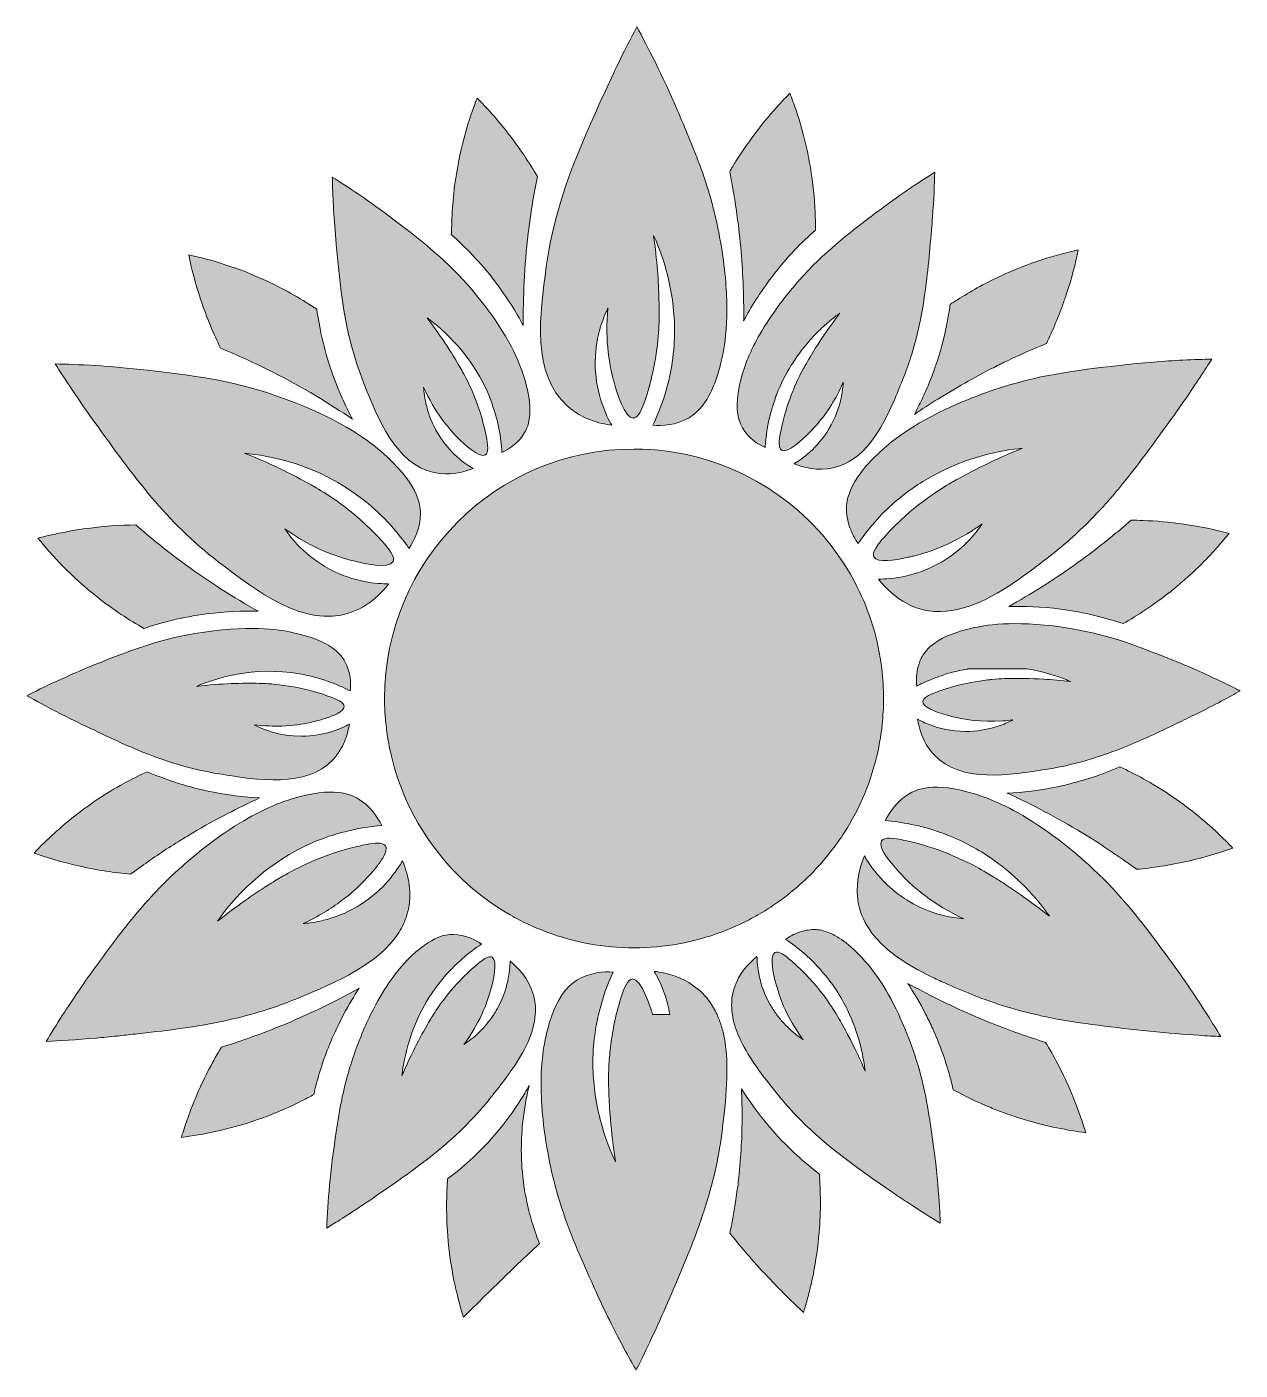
# Model space of a CAD drawing. Header units: inches. Extents: x -70 to 117, y 290 to 497.
import ezdxf

# ---------------------------------------------------------------- set-up
doc = ezdxf.new("R2010")
doc.units = ezdxf.units.IN
doc.header["$MEASUREMENT"] = 0
doc.layers.add('Layer 1', color=7, linetype='Continuous')

# ---------------------------------------------------------------- blocks, each defined once
blk = doc.blocks.new('block 3')
at = {"layer": 'Layer 1', "true_color": 0xfcbc38}
h = blk.add_hatch(color=40, dxfattribs=at)
h.dxf.hatch_style = 2
edge = h.paths.add_edge_path()
edge.add_spline(control_points=[(-18.12, 442.13), (-15.9, 436.52), (-13.14, 429.55), (-7.31, 428.25), (-4.91, 427.72), (-2.72, 428.3), (-1.27, 428.87), (-2.47, 429.58), (-4.84, 431.22), (-6.66, 434.24), (-8.44, 437.2), (-8.79, 440.01), (-8.87, 441.41), (-7.17, 437.54), (-5.08, 435.07), (-3.55, 433.57), (-2.74, 432.77), (-0.31, 430.39), (0.63, 430.96), (1.16, 431.29), (1.04, 432.45), (0.75, 433.91), (-0.28, 439.16), (-2.45, 443.05), (-3, 444), (-4.23, 446.18), (-5.98, 448.97), (-8.34, 452.08), (-5.92, 450.3), (-1.17, 446.26), (1.45, 439.41), (2.61, 436.35), (3.05, 433.55), (3.18, 431.37), (4.2, 431.85), (5.7, 432.76), (6.67, 434.42), (7.25, 435.42), (8.32, 437.84), (6.36, 443.64), (5.7, 445.6), (3.87, 450.16), (-1.47, 456.42), (-5.34, 460.97), (-8.96, 463.73), (-13.47, 467.18), (-17.26, 470.09), (-20.57, 472.27), (-22.93, 473.74), (-22.88, 471.59), (-22.76, 468.53), (-22.44, 464.87), (-21.73, 456.66), (-21.13, 449.76), (-18.12, 442.13)], knot_values=[0, 0, 0, 0, 1, 1, 1, 2, 2, 2, 3, 3, 3, 4, 4, 4, 5, 5, 5, 6, 6, 6, 7, 7, 7, 8, 8, 8, 9, 9, 9, 10, 10, 10, 11, 11, 11, 12, 12, 12, 13, 13, 13, 14, 14, 14, 15, 15, 15, 16, 16, 16, 17, 17, 17, 18, 18, 18, 18], degree=3, periodic=1)
h = blk.add_hatch(color=40, dxfattribs=at)
h.dxf.hatch_style = 2
edge = h.paths.add_edge_path()
edge.add_spline(control_points=[(43.67, 432.12), (43.8, 434.15), (44.19, 436.75), (45.21, 439.58), (45.27, 439.77), (45.33, 439.96), (45.41, 440.15), (46.72, 443.58), (48.56, 446.3), (50.38, 448.39), (51.06, 449.17), (51.74, 449.87), (52.38, 450.48), (53.46, 451.49), (54.44, 452.27), (55.2, 452.82), (54.31, 451.66), (53.51, 450.54), (52.79, 449.48), (52.31, 448.77), (51.87, 448.09), (51.46, 447.44), (50.85, 446.46), (50.32, 445.56), (49.85, 444.75), (49.59, 444.28), (48.93, 443.11), (48.21, 441.43), (47.97, 440.87), (47.73, 440.25), (47.48, 439.58), (46.96, 438.15), (46.46, 436.48), (46.1, 434.65), (45.81, 433.19), (45.69, 432.03), (46.22, 431.71), (47.16, 431.13), (49.59, 433.51), (50.41, 434.32), (51.57, 435.45), (53.04, 437.15), (54.43, 439.58), (54.88, 440.36), (55.31, 441.21), (55.72, 442.15), (55.69, 441.54), (55.59, 440.64), (55.35, 439.58), (55.05, 438.24), (54.51, 436.64), (53.51, 434.98), (51.7, 431.96), (49.33, 430.33), (48.13, 429.61), (49.58, 429.04), (51.77, 428.46), (54.16, 428.99), (58.89, 430.05), (61.6, 434.82), (63.63, 439.58), (64.11, 440.69), (64.55, 441.81), (64.97, 442.87), (65.38, 443.89), (65.74, 444.91), (66.06, 445.91), (67.03, 448.92), (67.67, 451.86), (68.13, 454.86), (68.66, 458.3), (68.97, 461.82), (69.29, 465.61), (69.35, 466.28), (69.4, 466.93), (69.45, 467.56), (69.65, 470.36), (69.75, 472.73), (69.79, 474.49), (69.2, 474.12), (68.55, 473.7), (67.85, 473.25), (65.74, 471.88), (63.16, 470.1), (60.32, 467.93), (60.15, 467.8), (60, 467.68), (59.83, 467.56), (55.56, 464.28), (52.06, 461.54), (48.33, 457.17), (47.65, 456.37), (47.02, 455.6), (46.45, 454.86), (43.76, 451.37), (42.23, 448.54), (41.34, 446.55), (40.94, 445.65), (40.68, 444.92), (40.5, 444.39), (39.83, 442.42), (39.52, 440.85), (39.42, 439.58), (39.21, 437.11), (39.8, 435.82), (40.18, 435.16), (41.15, 433.51), (42.65, 432.6), (43.67, 432.12)], knot_values=[0, 0, 0, 0, 1, 1, 1, 2, 2, 2, 3, 3, 3, 4, 4, 4, 5, 5, 5, 6, 6, 6, 7, 7, 7, 8, 8, 8, 9, 9, 9, 10, 10, 10, 11, 11, 11, 12, 12, 12, 13, 13, 13, 14, 14, 14, 15, 15, 15, 16, 16, 16, 17, 17, 17, 18, 18, 18, 19, 19, 19, 20, 20, 20, 21, 21, 21, 22, 22, 22, 23, 23, 23, 24, 24, 24, 25, 25, 25, 26, 26, 26, 27, 27, 27, 28, 28, 28, 29, 29, 29, 30, 30, 30, 31, 31, 31, 32, 32, 32, 33, 33, 33, 34, 34, 34, 35, 35, 35, 36, 36, 36, 36], degree=3, periodic=1)
h = blk.add_hatch(color=40, dxfattribs=at)
h.dxf.hatch_style = 2
edge = h.paths.add_edge_path()
edge.add_spline(control_points=[(116.79, 394.65), (116.56, 394.76), (116.32, 394.89), (116.08, 395.01), (114.36, 395.88), (112.19, 396.92), (109.65, 398.03), (108.59, 398.49), (107.48, 398.95), (106.3, 399.42), (101.03, 401.53), (96.8, 403.21), (90.92, 404.21), (82.81, 405.59), (77.95, 404.83), (75.93, 404.39), (69.95, 403.1), (68.41, 400.95), (67.85, 399.94), (67.5, 399.3), (67.28, 398.65), (67.15, 398.03), (66.93, 397.02), (66.95, 396.08), (67.02, 395.38), (67.5, 395.63), (68.03, 395.88), (68.6, 396.13), (69.17, 396.38), (69.78, 396.62), (70.43, 396.86), (71.73, 397.32), (73.2, 397.72), (74.81, 398), (74.87, 398.01), (74.92, 398.02), (74.98, 398.03), (74.98, 398.03), (83.98, 398.03), (83.98, 398.03), (86.55, 397.61), (88.66, 396.91), (90.12, 396.33), (90.33, 396.24), (90.52, 396.16), (90.71, 396.09), (89.25, 396.25), (87.88, 396.36), (86.6, 396.44), (84.47, 396.56), (82.6, 396.57), (81.03, 396.54), (80.9, 396.54), (80.71, 396.53), (80.47, 396.53), (80, 396.51), (79.34, 396.47), (78.53, 396.39), (78.33, 396.37), (78.12, 396.35), (77.9, 396.32), (76.37, 396.14), (74.42, 395.81), (72.3, 395.19), (71.69, 395.02), (71.07, 394.82), (70.44, 394.59), (70.27, 394.53), (70.1, 394.47), (69.93, 394.41), (68.79, 393.97), (67.98, 393.52), (67.98, 392.98), (67.97, 392.7), (68.18, 392.44), (68.5, 392.2), (68.66, 392.08), (68.85, 391.97), (69.06, 391.86), (69.59, 391.58), (70.24, 391.34), (70.85, 391.15), (71.33, 391), (71.79, 390.87), (72.13, 390.78), (72.21, 390.76), (72.29, 390.74), (72.36, 390.72), (74.17, 390.24), (76.84, 389.78), (80.29, 390.02), (80.78, 390.05), (81.29, 390.1), (81.81, 390.17), (81.35, 389.93), (80.69, 389.61), (79.87, 389.32), (79.6, 389.22), (79.31, 389.13), (79, 389.03), (77.77, 388.67), (76.25, 388.39), (74.52, 388.4), (72.32, 388.4), (70.47, 388.87), (69.09, 389.39), (68.27, 389.7), (67.61, 390.02), (67.15, 390.27), (67.21, 389.94), (67.28, 389.57), (67.38, 389.18), (67.67, 388.03), (68.18, 386.7), (69.12, 385.47), (69.3, 385.24), (69.49, 385), (69.71, 384.77), (73.82, 380.43), (81.21, 381.63), (87.16, 382.59), (90.98, 383.21), (94.38, 384.22), (97.69, 385.47), (97.69, 385.47), (97.69, 385.47), (97.69, 385.47), (100.47, 386.53), (103.19, 387.78), (106.03, 389.13), (106.97, 389.59), (107.93, 390.05), (108.91, 390.53), (109.32, 390.73), (109.73, 390.93), (110.12, 391.12), (112.88, 392.49), (115.15, 393.72), (116.79, 394.65), (116.79, 394.65), (116.79, 394.65), (116.79, 394.65), (116.79, 394.65), (116.79, 394.65), (116.79, 394.65)], knot_values=[0, 0, 0, 0, 1, 1, 1, 2, 2, 2, 3, 3, 3, 4, 4, 4, 5, 5, 5, 6, 6, 6, 7, 7, 7, 8, 8, 8, 9, 9, 9, 10, 10, 10, 11, 11, 11, 12, 12, 12, 13, 13, 13, 14, 14, 14, 15, 15, 15, 16, 16, 16, 17, 17, 17, 18, 18, 18, 19, 19, 19, 20, 20, 20, 21, 21, 21, 22, 22, 22, 23, 23, 23, 24, 24, 24, 25, 25, 25, 26, 26, 26, 27, 27, 27, 28, 28, 28, 29, 29, 29, 30, 30, 30, 31, 31, 31, 32, 32, 32, 33, 33, 33, 34, 34, 34, 35, 35, 35, 36, 36, 36, 37, 37, 37, 38, 38, 38, 39, 39, 39, 40, 40, 40, 41, 41, 41, 42, 42, 42, 43, 43, 43, 44, 44, 44, 45, 45, 45, 46, 46, 46, 47, 47, 47, 48, 48, 48, 48], degree=3, periodic=1)
h = blk.add_hatch(color=40, dxfattribs=at)
h.dxf.hatch_style = 2
edge = h.paths.add_edge_path()
edge.add_spline(control_points=[(-21.75, 385.47), (-21.75, 385.47), (-21.75, 385.47), (-21.75, 385.47), (-21.21, 386.36), (-20.85, 387.28), (-20.61, 388.12), (-20.47, 388.62), (-20.37, 389.1), (-20.29, 389.53), (-21.52, 388.86), (-24.14, 387.67), (-27.67, 387.65), (-31.13, 387.64), (-33.72, 388.78), (-34.96, 389.42), (-33.38, 389.23), (-31.95, 389.18), (-30.67, 389.23), (-28.96, 389.29), (-27.51, 389.51), (-26.33, 389.78), (-26.04, 389.84), (-25.76, 389.91), (-25.51, 389.98), (-25.16, 390.07), (-24.59, 390.22), (-23.98, 390.41), (-23.38, 390.61), (-22.72, 390.85), (-22.19, 391.12), (-22.19, 391.12), (-22.19, 391.12), (-22.19, 391.12), (-21.57, 391.45), (-21.12, 391.83), (-21.12, 392.24), (-21.13, 392.86), (-22.19, 393.35), (-23.59, 393.85), (-28.63, 395.65), (-33.08, 395.78), (-34.18, 395.8), (-36.68, 395.85), (-39.97, 395.79), (-43.85, 395.34), (-41.09, 396.51), (-35.18, 398.52), (-27.96, 397.26), (-24.73, 396.7), (-22.1, 395.63), (-20.17, 394.64), (-20.06, 395.76), (-20.07, 397.51), (-21, 399.19), (-21.56, 400.2), (-23.09, 402.36), (-29.08, 403.65), (-31.1, 404.09), (-35.95, 404.85), (-44.07, 403.47), (-49.95, 402.47), (-54.18, 400.78), (-59.45, 398.68), (-63.88, 396.91), (-67.46, 395.18), (-69.93, 393.9), (-68.6, 393.15), (-66.84, 392.19), (-64.75, 391.12), (-63.9, 390.69), (-63.01, 390.25), (-62.06, 389.78), (-58.8, 388.21), (-55.77, 386.74), (-52.71, 385.47), (-52.71, 385.47), (-52.71, 385.47), (-52.71, 385.47), (-48.81, 383.86), (-44.85, 382.59), (-40.31, 381.85), (-34.36, 380.89), (-26.96, 379.69), (-22.86, 384.03), (-22.42, 384.49), (-22.06, 384.98), (-21.75, 385.47)], knot_values=[0, 0, 0, 0, 1, 1, 1, 2, 2, 2, 3, 3, 3, 4, 4, 4, 5, 5, 5, 6, 6, 6, 7, 7, 7, 8, 8, 8, 9, 9, 9, 10, 10, 10, 11, 11, 11, 12, 12, 12, 13, 13, 13, 14, 14, 14, 15, 15, 15, 16, 16, 16, 17, 17, 17, 18, 18, 18, 19, 19, 19, 20, 20, 20, 21, 21, 21, 22, 22, 22, 23, 23, 23, 24, 24, 24, 25, 25, 25, 26, 26, 26, 27, 27, 27, 28, 28, 28, 29, 29, 29, 29], degree=3, periodic=1)
h = blk.add_hatch(color=40, dxfattribs=at)
h.dxf.hatch_style = 2
edge = h.paths.add_edge_path()
edge.add_spline(control_points=[(70.47, 315.95), (70.32, 318.28), (70.07, 321.05), (69.65, 324.15), (69.44, 325.72), (69.23, 327.2), (69.01, 328.64), (68.43, 332.38), (67.71, 335.86), (66.26, 339.91), (65.59, 341.76), (64.91, 343.38), (64.24, 344.81), (62.11, 349.35), (60.09, 351.87), (59.05, 353.05), (56.61, 355.79), (54.69, 356.98), (53.29, 357.5), (52.83, 357.68), (52.42, 357.77), (52.07, 357.83), (51.72, 357.88), (51.42, 357.89), (51.19, 357.89), (50.39, 357.88), (49.65, 357.73), (49, 357.5), (48.1, 357.19), (47.35, 356.75), (46.82, 356.38), (48.64, 355.18), (50.85, 353.42), (52.93, 350.88), (54.59, 348.86), (55.8, 346.78), (56.69, 344.81), (57.49, 343.02), (58.03, 341.33), (58.4, 339.83), (58.77, 338.34), (58.96, 337.06), (59.07, 336.1), (58.31, 337.89), (57.54, 339.52), (56.8, 340.96), (56.62, 341.32), (56.43, 341.67), (56.25, 342.01), (55.71, 343.03), (55.19, 343.94), (54.71, 344.74), (54.7, 344.76), (54.69, 344.79), (54.68, 344.81), (54.07, 345.84), (51.78, 349.57), (47.81, 353.01), (46.69, 353.98), (45.74, 354.66), (45.19, 354.36), (44.23, 353.83), (45.09, 350.55), (45.38, 349.44), (45.71, 348.2), (46.24, 346.61), (47.15, 344.81), (47.76, 343.6), (48.54, 342.3), (49.55, 340.93), (49.08, 341.24), (48.43, 341.7), (47.71, 342.34), (47.35, 342.66), (46.98, 343.02), (46.6, 343.43), (46.22, 343.84), (45.84, 344.3), (45.46, 344.81), (45.1, 345.3), (44.75, 345.82), (44.42, 346.41), (42.7, 349.49), (42.46, 352.36), (42.43, 353.75), (41.22, 352.77), (39.62, 351.16), (38.9, 348.82), (38.49, 347.48), (38.44, 346.14), (38.64, 344.81), (39.04, 342.07), (40.53, 339.38), (42.29, 336.86), (43.34, 335.35), (44.5, 333.9), (45.58, 332.55), (45.87, 332.2), (46.15, 331.85), (46.44, 331.51), (47.3, 330.5), (48.17, 329.55), (49.06, 328.64), (49.06, 328.64), (49.06, 328.64), (49.06, 328.64), (53.28, 324.37), (57.9, 321.17), (63.18, 317.51), (63.98, 316.96), (64.75, 316.44), (65.49, 315.95), (67.53, 314.6), (69.29, 313.5), (70.64, 312.68), (70.61, 313.39), (70.58, 314.19), (70.53, 315.06), (70.51, 315.35), (70.49, 315.65), (70.47, 315.95)], knot_values=[0, 0, 0, 0, 1, 1, 1, 2, 2, 2, 3, 3, 3, 4, 4, 4, 5, 5, 5, 6, 6, 6, 7, 7, 7, 8, 8, 8, 9, 9, 9, 10, 10, 10, 11, 11, 11, 12, 12, 12, 13, 13, 13, 14, 14, 14, 15, 15, 15, 16, 16, 16, 17, 17, 17, 18, 18, 18, 19, 19, 19, 20, 20, 20, 21, 21, 21, 22, 22, 22, 23, 23, 23, 24, 24, 24, 25, 25, 25, 26, 26, 26, 27, 27, 27, 28, 28, 28, 29, 29, 29, 30, 30, 30, 31, 31, 31, 32, 32, 32, 33, 33, 33, 34, 34, 34, 35, 35, 35, 36, 36, 36, 37, 37, 37, 38, 38, 38, 39, 39, 39, 40, 40, 40, 40], degree=3, periodic=1)
h = blk.add_hatch(color=40, dxfattribs=at)
h.dxf.hatch_style = 2
edge = h.paths.add_edge_path()
edge.add_spline(control_points=[(4.43, 353.01), (4.4, 351.61), (4.16, 348.74), (2.44, 345.67), (2.27, 345.37), (2.09, 345.08), (1.91, 344.81), (0.3, 342.33), (-1.64, 340.87), (-2.69, 340.19), (-1.47, 341.84), (-0.59, 343.4), (0.06, 344.81), (0.76, 346.3), (1.19, 347.63), (1.47, 348.69), (1.76, 349.8), (2.63, 353.09), (1.66, 353.62), (1.11, 353.92), (0.17, 353.24), (-0.96, 352.27), (-4.25, 349.41), (-6.39, 346.36), (-7.37, 344.81), (-7.59, 344.45), (-7.76, 344.18), (-7.86, 344), (-9.13, 341.85), (-10.7, 338.95), (-12.22, 335.35), (-12.19, 335.61), (-12.15, 335.89), (-12.11, 336.19), (-11.98, 337.09), (-11.78, 338.19), (-11.47, 339.4), (-11.05, 341.03), (-10.43, 342.88), (-9.49, 344.81), (-8.64, 346.56), (-7.53, 348.37), (-6.08, 350.14), (-4, 352.67), (-1.78, 354.44), (0.04, 355.64), (-0.88, 356.28), (-2.42, 357.13), (-4.34, 357.15), (-5.49, 357.16), (-8.12, 356.88), (-12.19, 352.3), (-13.18, 351.19), (-15.03, 348.89), (-17.03, 344.81), (-17.42, 344.01), (-17.82, 343.14), (-18.21, 342.2), (-18.41, 341.73), (-18.61, 341.25), (-18.81, 340.74), (-19.01, 340.23), (-19.21, 339.71), (-19.4, 339.16), (-19.91, 337.75), (-20.33, 336.4), (-20.69, 335.08), (-21.04, 333.77), (-21.33, 332.49), (-21.58, 331.21), (-21.75, 330.36), (-21.9, 329.51), (-22.04, 328.64), (-22.31, 326.97), (-22.54, 325.25), (-22.79, 323.41), (-23.17, 320.63), (-23.41, 318.12), (-23.56, 315.95), (-23.62, 315.19), (-23.66, 314.47), (-23.7, 313.8), (-23.74, 313.13), (-23.77, 312.51), (-23.79, 311.94), (-23.19, 312.3), (-22.51, 312.71), (-21.77, 313.18), (-20.53, 313.96), (-19.09, 314.89), (-17.53, 315.95), (-17.13, 316.21), (-16.74, 316.49), (-16.33, 316.77), (-10.75, 320.63), (-5.89, 323.99), (-1.49, 328.64), (-1.02, 329.14), (-0.55, 329.65), (-0.09, 330.18), (0.37, 330.7), (0.82, 331.24), (1.27, 331.81), (1.46, 332.05), (1.65, 332.29), (1.85, 332.53), (2.63, 333.51), (3.43, 334.53), (4.19, 335.58), (4.38, 335.84), (4.56, 336.11), (4.75, 336.38), (5.67, 337.71), (6.51, 339.1), (7.14, 340.51), (7.77, 341.92), (8.2, 343.36), (8.31, 344.81), (8.39, 345.9), (8.29, 346.99), (7.95, 348.08), (7.23, 350.42), (5.64, 352.03), (4.43, 353.01)], knot_values=[0, 0, 0, 0, 1, 1, 1, 2, 2, 2, 3, 3, 3, 4, 4, 4, 5, 5, 5, 6, 6, 6, 7, 7, 7, 8, 8, 8, 9, 9, 9, 10, 10, 10, 11, 11, 11, 12, 12, 12, 13, 13, 13, 14, 14, 14, 15, 15, 15, 16, 16, 16, 17, 17, 17, 18, 18, 18, 19, 19, 19, 20, 20, 20, 21, 21, 21, 22, 22, 22, 23, 23, 23, 24, 24, 24, 25, 25, 25, 26, 26, 26, 27, 27, 27, 28, 28, 28, 29, 29, 29, 30, 30, 30, 31, 31, 31, 32, 32, 32, 33, 33, 33, 34, 34, 34, 35, 35, 35, 36, 36, 36, 37, 37, 37, 38, 38, 38, 39, 39, 39, 40, 40, 40, 41, 41, 41, 41], degree=3, periodic=1)
at = {"layer": 'Layer 1', "lineweight": 0}
for points, knots in [([(-18.12, 442.13), (-15.9, 436.52), (-13.14, 429.55), (-7.31, 428.25), (-4.91, 427.72), (-2.72, 428.3), (-1.27, 428.87), (-2.47, 429.58), (-4.84, 431.22), (-6.66, 434.24), (-8.44, 437.2), (-8.79, 440.01), (-8.87, 441.41), (-7.17, 437.54), (-5.08, 435.07), (-3.55, 433.57), (-2.74, 432.77), (-0.31, 430.39), (0.63, 430.96), (1.16, 431.29), (1.04, 432.45), (0.75, 433.91), (-0.28, 439.16), (-2.45, 443.05), (-3, 444), (-4.23, 446.18), (-5.98, 448.97), (-8.34, 452.08), (-5.92, 450.3), (-1.17, 446.26), (1.45, 439.41), (2.61, 436.35), (3.05, 433.55), (3.18, 431.37), (4.2, 431.85), (5.7, 432.76), (6.67, 434.42), (7.25, 435.42), (8.32, 437.84), (6.36, 443.64), (5.7, 445.6), (3.87, 450.16), (-1.47, 456.42), (-5.34, 460.97), (-8.96, 463.73), (-13.47, 467.18), (-17.26, 470.09), (-20.57, 472.27), (-22.93, 473.74), (-22.88, 471.59), (-22.76, 468.53), (-22.44, 464.87), (-21.73, 456.66), (-21.13, 449.76), (-18.12, 442.13)], [0, 0, 0, 0, 1, 1, 1, 2, 2, 2, 3, 3, 3, 4, 4, 4, 5, 5, 5, 6, 6, 6, 7, 7, 7, 8, 8, 8, 9, 9, 9, 10, 10, 10, 11, 11, 11, 12, 12, 12, 13, 13, 13, 14, 14, 14, 15, 15, 15, 16, 16, 16, 17, 17, 17, 18, 18, 18, 18]), ([(43.67, 432.12), (43.8, 434.15), (44.19, 436.75), (45.21, 439.58), (45.27, 439.77), (45.33, 439.96), (45.41, 440.15), (46.72, 443.58), (48.56, 446.3), (50.38, 448.39), (51.06, 449.17), (51.74, 449.87), (52.38, 450.48), (53.46, 451.49), (54.44, 452.27), (55.2, 452.82), (54.31, 451.66), (53.51, 450.54), (52.79, 449.48), (52.31, 448.77), (51.87, 448.09), (51.46, 447.44), (50.85, 446.46), (50.32, 445.56), (49.85, 444.75), (49.59, 444.28), (48.93, 443.11), (48.21, 441.43), (47.97, 440.87), (47.73, 440.25), (47.48, 439.58), (46.96, 438.15), (46.46, 436.48), (46.1, 434.65), (45.81, 433.19), (45.69, 432.03), (46.22, 431.71), (47.16, 431.13), (49.59, 433.51), (50.41, 434.32), (51.57, 435.45), (53.04, 437.15), (54.43, 439.58), (54.88, 440.36), (55.31, 441.21), (55.72, 442.15), (55.69, 441.54), (55.59, 440.64), (55.35, 439.58), (55.05, 438.24), (54.51, 436.64), (53.51, 434.98), (51.7, 431.96), (49.33, 430.33), (48.13, 429.61), (49.58, 429.04), (51.77, 428.46), (54.16, 428.99), (58.89, 430.05), (61.6, 434.82), (63.63, 439.58), (64.11, 440.69), (64.55, 441.81), (64.97, 442.87), (65.38, 443.89), (65.74, 444.91), (66.06, 445.91), (67.03, 448.92), (67.67, 451.86), (68.13, 454.86), (68.66, 458.3), (68.97, 461.82), (69.29, 465.61), (69.35, 466.28), (69.4, 466.93), (69.45, 467.56), (69.65, 470.36), (69.75, 472.73), (69.79, 474.49), (69.2, 474.12), (68.55, 473.7), (67.85, 473.25), (65.74, 471.88), (63.16, 470.1), (60.32, 467.93), (60.15, 467.8), (60, 467.68), (59.83, 467.56), (55.56, 464.28), (52.06, 461.54), (48.33, 457.17), (47.65, 456.37), (47.02, 455.6), (46.45, 454.86), (43.76, 451.37), (42.23, 448.54), (41.34, 446.55), (40.94, 445.65), (40.68, 444.92), (40.5, 444.39), (39.83, 442.42), (39.52, 440.85), (39.42, 439.58), (39.21, 437.11), (39.8, 435.82), (40.18, 435.16), (41.15, 433.51), (42.65, 432.6), (43.67, 432.12)], [0, 0, 0, 0, 1, 1, 1, 2, 2, 2, 3, 3, 3, 4, 4, 4, 5, 5, 5, 6, 6, 6, 7, 7, 7, 8, 8, 8, 9, 9, 9, 10, 10, 10, 11, 11, 11, 12, 12, 12, 13, 13, 13, 14, 14, 14, 15, 15, 15, 16, 16, 16, 17, 17, 17, 18, 18, 18, 19, 19, 19, 20, 20, 20, 21, 21, 21, 22, 22, 22, 23, 23, 23, 24, 24, 24, 25, 25, 25, 26, 26, 26, 27, 27, 27, 28, 28, 28, 29, 29, 29, 30, 30, 30, 31, 31, 31, 32, 32, 32, 33, 33, 33, 34, 34, 34, 35, 35, 35, 36, 36, 36, 36]), ([(116.79, 394.65), (116.56, 394.76), (116.32, 394.89), (116.08, 395.01), (114.36, 395.88), (112.19, 396.92), (109.65, 398.03), (108.59, 398.49), (107.48, 398.95), (106.3, 399.42), (101.03, 401.53), (96.8, 403.21), (90.92, 404.21), (82.81, 405.59), (77.95, 404.83), (75.93, 404.39), (69.95, 403.1), (68.41, 400.95), (67.85, 399.94), (67.5, 399.3), (67.28, 398.65), (67.15, 398.03), (66.93, 397.02), (66.95, 396.08), (67.02, 395.38), (67.5, 395.63), (68.03, 395.88), (68.6, 396.13), (69.17, 396.38), (69.78, 396.62), (70.43, 396.86), (71.73, 397.32), (73.2, 397.72), (74.81, 398), (74.87, 398.01), (74.92, 398.02), (74.98, 398.03), (74.98, 398.03), (83.98, 398.03), (83.98, 398.03), (86.55, 397.61), (88.66, 396.91), (90.12, 396.33), (90.33, 396.24), (90.52, 396.16), (90.71, 396.09), (89.25, 396.25), (87.88, 396.36), (86.6, 396.44), (84.47, 396.56), (82.6, 396.57), (81.03, 396.54), (80.9, 396.54), (80.71, 396.53), (80.47, 396.53), (80, 396.51), (79.34, 396.47), (78.53, 396.39), (78.33, 396.37), (78.12, 396.35), (77.9, 396.32), (76.37, 396.14), (74.42, 395.81), (72.3, 395.19), (71.69, 395.02), (71.07, 394.82), (70.44, 394.59), (70.27, 394.53), (70.1, 394.47), (69.93, 394.41), (68.79, 393.97), (67.98, 393.52), (67.98, 392.98), (67.97, 392.7), (68.18, 392.44), (68.5, 392.2), (68.66, 392.08), (68.85, 391.97), (69.06, 391.86), (69.59, 391.58), (70.24, 391.34), (70.85, 391.15), (71.33, 391), (71.79, 390.87), (72.13, 390.78), (72.21, 390.76), (72.29, 390.74), (72.36, 390.72), (74.17, 390.24), (76.84, 389.78), (80.29, 390.02), (80.78, 390.05), (81.29, 390.1), (81.81, 390.17), (81.35, 389.93), (80.69, 389.61), (79.87, 389.32), (79.6, 389.22), (79.31, 389.13), (79, 389.03), (77.77, 388.67), (76.25, 388.39), (74.52, 388.4), (72.32, 388.4), (70.47, 388.87), (69.09, 389.39), (68.27, 389.7), (67.61, 390.02), (67.15, 390.27), (67.21, 389.94), (67.28, 389.57), (67.38, 389.18), (67.67, 388.03), (68.18, 386.7), (69.12, 385.47), (69.3, 385.24), (69.49, 385), (69.71, 384.77), (73.82, 380.43), (81.21, 381.63), (87.16, 382.59), (90.98, 383.21), (94.38, 384.22), (97.69, 385.47), (97.69, 385.47), (97.69, 385.47), (97.69, 385.47), (100.47, 386.53), (103.19, 387.78), (106.03, 389.13), (106.97, 389.59), (107.93, 390.05), (108.91, 390.53), (109.32, 390.73), (109.73, 390.93), (110.12, 391.12), (112.88, 392.49), (115.15, 393.72), (116.79, 394.65), (116.79, 394.65), (116.79, 394.65), (116.79, 394.65), (116.79, 394.65), (116.79, 394.65), (116.79, 394.65)], [0, 0, 0, 0, 1, 1, 1, 2, 2, 2, 3, 3, 3, 4, 4, 4, 5, 5, 5, 6, 6, 6, 7, 7, 7, 8, 8, 8, 9, 9, 9, 10, 10, 10, 11, 11, 11, 12, 12, 12, 13, 13, 13, 14, 14, 14, 15, 15, 15, 16, 16, 16, 17, 17, 17, 18, 18, 18, 19, 19, 19, 20, 20, 20, 21, 21, 21, 22, 22, 22, 23, 23, 23, 24, 24, 24, 25, 25, 25, 26, 26, 26, 27, 27, 27, 28, 28, 28, 29, 29, 29, 30, 30, 30, 31, 31, 31, 32, 32, 32, 33, 33, 33, 34, 34, 34, 35, 35, 35, 36, 36, 36, 37, 37, 37, 38, 38, 38, 39, 39, 39, 40, 40, 40, 41, 41, 41, 42, 42, 42, 43, 43, 43, 44, 44, 44, 45, 45, 45, 46, 46, 46, 47, 47, 47, 48, 48, 48, 48]), ([(-21.75, 385.47), (-21.75, 385.47), (-21.75, 385.47), (-21.75, 385.47), (-21.21, 386.36), (-20.85, 387.28), (-20.61, 388.12), (-20.47, 388.62), (-20.37, 389.1), (-20.29, 389.53), (-21.52, 388.86), (-24.14, 387.67), (-27.67, 387.65), (-31.13, 387.64), (-33.72, 388.78), (-34.96, 389.42), (-33.38, 389.23), (-31.95, 389.18), (-30.67, 389.23), (-28.96, 389.29), (-27.51, 389.51), (-26.33, 389.78), (-26.04, 389.84), (-25.76, 389.91), (-25.51, 389.98), (-25.16, 390.07), (-24.59, 390.22), (-23.98, 390.41), (-23.38, 390.61), (-22.72, 390.85), (-22.19, 391.12), (-22.19, 391.12), (-22.19, 391.12), (-22.19, 391.12), (-21.57, 391.45), (-21.12, 391.83), (-21.12, 392.24), (-21.13, 392.86), (-22.19, 393.35), (-23.59, 393.85), (-28.63, 395.65), (-33.08, 395.78), (-34.18, 395.8), (-36.68, 395.85), (-39.97, 395.79), (-43.85, 395.34), (-41.09, 396.51), (-35.18, 398.52), (-27.96, 397.26), (-24.73, 396.7), (-22.1, 395.63), (-20.17, 394.64), (-20.06, 395.76), (-20.07, 397.51), (-21, 399.19), (-21.56, 400.2), (-23.09, 402.36), (-29.08, 403.65), (-31.1, 404.09), (-35.95, 404.85), (-44.07, 403.47), (-49.95, 402.47), (-54.18, 400.78), (-59.45, 398.68), (-63.88, 396.91), (-67.46, 395.18), (-69.93, 393.9), (-68.6, 393.15), (-66.84, 392.19), (-64.75, 391.12), (-63.9, 390.69), (-63.01, 390.25), (-62.06, 389.78), (-58.8, 388.21), (-55.77, 386.74), (-52.71, 385.47), (-52.71, 385.47), (-52.71, 385.47), (-52.71, 385.47), (-48.81, 383.86), (-44.85, 382.59), (-40.31, 381.85), (-34.36, 380.89), (-26.96, 379.69), (-22.86, 384.03), (-22.42, 384.49), (-22.06, 384.98), (-21.75, 385.47)], [0, 0, 0, 0, 1, 1, 1, 2, 2, 2, 3, 3, 3, 4, 4, 4, 5, 5, 5, 6, 6, 6, 7, 7, 7, 8, 8, 8, 9, 9, 9, 10, 10, 10, 11, 11, 11, 12, 12, 12, 13, 13, 13, 14, 14, 14, 15, 15, 15, 16, 16, 16, 17, 17, 17, 18, 18, 18, 19, 19, 19, 20, 20, 20, 21, 21, 21, 22, 22, 22, 23, 23, 23, 24, 24, 24, 25, 25, 25, 26, 26, 26, 27, 27, 27, 28, 28, 28, 29, 29, 29, 29]), ([(70.47, 315.95), (70.32, 318.28), (70.07, 321.05), (69.65, 324.15), (69.44, 325.72), (69.23, 327.2), (69.01, 328.64), (68.43, 332.38), (67.71, 335.86), (66.26, 339.91), (65.59, 341.76), (64.91, 343.38), (64.24, 344.81), (62.11, 349.35), (60.09, 351.87), (59.05, 353.05), (56.61, 355.79), (54.69, 356.98), (53.29, 357.5), (52.83, 357.68), (52.42, 357.77), (52.07, 357.83), (51.72, 357.88), (51.42, 357.89), (51.19, 357.89), (50.39, 357.88), (49.65, 357.73), (49, 357.5), (48.1, 357.19), (47.35, 356.75), (46.82, 356.38), (48.64, 355.18), (50.85, 353.42), (52.93, 350.88), (54.59, 348.86), (55.8, 346.78), (56.69, 344.81), (57.49, 343.02), (58.03, 341.33), (58.4, 339.83), (58.77, 338.34), (58.96, 337.06), (59.07, 336.1), (58.31, 337.89), (57.54, 339.52), (56.8, 340.96), (56.62, 341.32), (56.43, 341.67), (56.25, 342.01), (55.71, 343.03), (55.19, 343.94), (54.71, 344.74), (54.7, 344.76), (54.69, 344.79), (54.68, 344.81), (54.07, 345.84), (51.78, 349.57), (47.81, 353.01), (46.69, 353.98), (45.74, 354.66), (45.19, 354.36), (44.23, 353.83), (45.09, 350.55), (45.38, 349.44), (45.71, 348.2), (46.24, 346.61), (47.15, 344.81), (47.76, 343.6), (48.54, 342.3), (49.55, 340.93), (49.08, 341.24), (48.43, 341.7), (47.71, 342.34), (47.35, 342.66), (46.98, 343.02), (46.6, 343.43), (46.22, 343.84), (45.84, 344.3), (45.46, 344.81), (45.1, 345.3), (44.75, 345.82), (44.42, 346.41), (42.7, 349.49), (42.46, 352.36), (42.43, 353.75), (41.22, 352.77), (39.62, 351.16), (38.9, 348.82), (38.49, 347.48), (38.44, 346.14), (38.64, 344.81), (39.04, 342.07), (40.53, 339.38), (42.29, 336.86), (43.34, 335.35), (44.5, 333.9), (45.58, 332.55), (45.87, 332.2), (46.15, 331.85), (46.44, 331.51), (47.3, 330.5), (48.17, 329.55), (49.06, 328.64), (49.06, 328.64), (49.06, 328.64), (49.06, 328.64), (53.28, 324.37), (57.9, 321.17), (63.18, 317.51), (63.98, 316.96), (64.75, 316.44), (65.49, 315.95), (67.53, 314.6), (69.29, 313.5), (70.64, 312.68), (70.61, 313.39), (70.58, 314.19), (70.53, 315.06), (70.51, 315.35), (70.49, 315.65), (70.47, 315.95)], [0, 0, 0, 0, 1, 1, 1, 2, 2, 2, 3, 3, 3, 4, 4, 4, 5, 5, 5, 6, 6, 6, 7, 7, 7, 8, 8, 8, 9, 9, 9, 10, 10, 10, 11, 11, 11, 12, 12, 12, 13, 13, 13, 14, 14, 14, 15, 15, 15, 16, 16, 16, 17, 17, 17, 18, 18, 18, 19, 19, 19, 20, 20, 20, 21, 21, 21, 22, 22, 22, 23, 23, 23, 24, 24, 24, 25, 25, 25, 26, 26, 26, 27, 27, 27, 28, 28, 28, 29, 29, 29, 30, 30, 30, 31, 31, 31, 32, 32, 32, 33, 33, 33, 34, 34, 34, 35, 35, 35, 36, 36, 36, 37, 37, 37, 38, 38, 38, 39, 39, 39, 40, 40, 40, 40]), ([(4.43, 353.01), (4.4, 351.61), (4.16, 348.74), (2.44, 345.67), (2.27, 345.37), (2.09, 345.08), (1.91, 344.81), (0.3, 342.33), (-1.64, 340.87), (-2.69, 340.19), (-1.47, 341.84), (-0.59, 343.4), (0.06, 344.81), (0.76, 346.3), (1.19, 347.63), (1.47, 348.69), (1.76, 349.8), (2.63, 353.09), (1.66, 353.62), (1.11, 353.92), (0.17, 353.24), (-0.96, 352.27), (-4.25, 349.41), (-6.39, 346.36), (-7.37, 344.81), (-7.59, 344.45), (-7.76, 344.18), (-7.86, 344), (-9.13, 341.85), (-10.7, 338.95), (-12.22, 335.35), (-12.19, 335.61), (-12.15, 335.89), (-12.11, 336.19), (-11.98, 337.09), (-11.78, 338.19), (-11.47, 339.4), (-11.05, 341.03), (-10.43, 342.88), (-9.49, 344.81), (-8.64, 346.56), (-7.53, 348.37), (-6.08, 350.14), (-4, 352.67), (-1.78, 354.44), (0.04, 355.64), (-0.88, 356.28), (-2.42, 357.13), (-4.34, 357.15), (-5.49, 357.16), (-8.12, 356.88), (-12.19, 352.3), (-13.18, 351.19), (-15.03, 348.89), (-17.03, 344.81), (-17.42, 344.01), (-17.82, 343.14), (-18.21, 342.2), (-18.41, 341.73), (-18.61, 341.25), (-18.81, 340.74), (-19.01, 340.23), (-19.21, 339.71), (-19.4, 339.16), (-19.91, 337.75), (-20.33, 336.4), (-20.69, 335.08), (-21.04, 333.77), (-21.33, 332.49), (-21.58, 331.21), (-21.75, 330.36), (-21.9, 329.51), (-22.04, 328.64), (-22.31, 326.97), (-22.54, 325.25), (-22.79, 323.41), (-23.17, 320.63), (-23.41, 318.12), (-23.56, 315.95), (-23.62, 315.19), (-23.66, 314.47), (-23.7, 313.8), (-23.74, 313.13), (-23.77, 312.51), (-23.79, 311.94), (-23.19, 312.3), (-22.51, 312.71), (-21.77, 313.18), (-20.53, 313.96), (-19.09, 314.89), (-17.53, 315.95), (-17.13, 316.21), (-16.74, 316.49), (-16.33, 316.77), (-10.75, 320.63), (-5.89, 323.99), (-1.49, 328.64), (-1.02, 329.14), (-0.55, 329.65), (-0.09, 330.18), (0.37, 330.7), (0.82, 331.24), (1.27, 331.81), (1.46, 332.05), (1.65, 332.29), (1.85, 332.53), (2.63, 333.51), (3.43, 334.53), (4.19, 335.58), (4.38, 335.84), (4.56, 336.11), (4.75, 336.38), (5.67, 337.71), (6.51, 339.1), (7.14, 340.51), (7.77, 341.92), (8.2, 343.36), (8.31, 344.81), (8.39, 345.9), (8.29, 346.99), (7.95, 348.08), (7.23, 350.42), (5.64, 352.03), (4.43, 353.01)], [0, 0, 0, 0, 1, 1, 1, 2, 2, 2, 3, 3, 3, 4, 4, 4, 5, 5, 5, 6, 6, 6, 7, 7, 7, 8, 8, 8, 9, 9, 9, 10, 10, 10, 11, 11, 11, 12, 12, 12, 13, 13, 13, 14, 14, 14, 15, 15, 15, 16, 16, 16, 17, 17, 17, 18, 18, 18, 19, 19, 19, 20, 20, 20, 21, 21, 21, 22, 22, 22, 23, 23, 23, 24, 24, 24, 25, 25, 25, 26, 26, 26, 27, 27, 27, 28, 28, 28, 29, 29, 29, 30, 30, 30, 31, 31, 31, 32, 32, 32, 33, 33, 33, 34, 34, 34, 35, 35, 35, 36, 36, 36, 37, 37, 37, 38, 38, 38, 39, 39, 39, 40, 40, 40, 41, 41, 41, 41])]:
    blk.add_open_spline(points, degree=3, knots=knots, dxfattribs=at)
blk = doc.blocks.new('block 4')
at = {"layer": 'Layer 1', "true_color": 0xffcc25}
h = blk.add_hatch(color=40, dxfattribs=at)
h.dxf.hatch_style = 2
edge = h.paths.add_edge_path()
edge.add_spline(control_points=[(39.4, 467.56), (39.48, 466.99), (39.55, 466.42), (39.62, 465.85), (40.08, 461.95), (40.31, 458.27), (40.37, 454.86), (40.38, 454.31), (40.39, 453.76), (40.39, 453.23), (40.39, 452.69), (40.39, 452.16), (40.38, 451.63), (40.38, 451.63), (40.38, 451.63), (40.38, 451.63), (40.93, 452.65), (41.55, 453.73), (42.27, 454.86), (42.98, 455.99), (43.79, 457.16), (44.7, 458.36), (47, 461.39), (49.36, 463.77), (51.42, 465.59), (51.43, 466.22), (51.42, 466.88), (51.4, 467.56), (51.34, 469.63), (51.16, 471.91), (50.79, 474.35), (50.6, 475.57), (50.39, 476.75), (50.14, 477.88), (49.65, 480.14), (49.06, 482.2), (48.44, 484.05), (48.13, 484.97), (47.81, 485.84), (47.49, 486.65), (47.11, 486.27), (46.73, 485.88), (46.35, 485.47), (45.19, 484.24), (43.99, 482.86), (42.8, 481.32), (41.41, 479.55), (40.21, 477.82), (39.19, 476.19), (38.85, 475.65), (38.53, 475.12), (38.23, 474.6), (38.45, 473.49), (38.66, 472.35), (38.86, 471.17), (39.05, 470), (39.24, 468.79), (39.4, 467.56)], knot_values=[0, 0, 0, 0, 1, 1, 1, 2, 2, 2, 3, 3, 3, 4, 4, 4, 5, 5, 5, 6, 6, 6, 7, 7, 7, 8, 8, 8, 9, 9, 9, 10, 10, 10, 11, 11, 11, 12, 12, 12, 13, 13, 13, 14, 14, 14, 15, 15, 15, 16, 16, 16, 17, 17, 17, 18, 18, 18, 19, 19, 19, 19], degree=3, periodic=1)
h = blk.add_hatch(color=40, dxfattribs=at)
h.dxf.hatch_style = 2
edge = h.paths.add_edge_path()
edge.add_spline(control_points=[(2.16, 457.62), (3.97, 455.23), (5.38, 452.93), (6.47, 450.89), (6.42, 455.17), (6.62, 459.94), (7.23, 465.1), (7.6, 468.21), (8.08, 471.14), (8.63, 473.86), (7.41, 475.93), (5.91, 478.21), (4.06, 480.58), (2.46, 482.63), (0.87, 484.4), (-0.64, 485.91), (-1.91, 482.66), (-3.19, 478.51), (-3.93, 473.6), (-4.42, 470.37), (-4.58, 467.42), (-4.57, 464.85), (-2.51, 463.03), (-0.15, 460.65), (2.16, 457.62)], knot_values=[0, 0, 0, 0, 1, 1, 1, 2, 2, 2, 3, 3, 3, 4, 4, 4, 5, 5, 5, 6, 6, 6, 7, 7, 7, 8, 8, 8, 8], degree=3, periodic=1)
h = blk.add_hatch(color=40, dxfattribs=at)
h.dxf.hatch_style = 2
edge = h.paths.add_edge_path()
edge.add_spline(control_points=[(-40.12, 447.4), (-37.55, 446.35), (-34.85, 445.13), (-32.06, 443.71), (-27.43, 441.36), (-23.35, 438.88), (-19.81, 436.47), (-20.9, 438.51), (-22.03, 440.95), (-23.02, 443.79), (-24.26, 447.39), (-24.94, 450.67), (-25.31, 453.39), (-27.45, 454.83), (-29.99, 456.33), (-32.95, 457.72), (-37.45, 459.82), (-41.61, 461.05), (-45.03, 461.79), (-44.6, 459.7), (-44.01, 457.39), (-43.19, 454.93), (-42.24, 452.07), (-41.18, 449.56), (-40.12, 447.4)], knot_values=[0, 0, 0, 0, 1, 1, 1, 2, 2, 2, 3, 3, 3, 4, 4, 4, 5, 5, 5, 6, 6, 6, 7, 7, 7, 8, 8, 8, 8], degree=3, periodic=1)
h = blk.add_hatch(color=40, dxfattribs=at)
h.dxf.hatch_style = 2
edge = h.paths.add_edge_path()
edge.add_spline(control_points=[(78.91, 444.45), (79.61, 444.81), (80.31, 445.15), (80.99, 445.48), (83.05, 446.47), (85.05, 447.35), (86.98, 448.14), (87.21, 448.63), (87.45, 449.14), (87.69, 449.66), (88.16, 450.71), (88.63, 451.83), (89.09, 453.02), (89.32, 453.62), (89.54, 454.23), (89.76, 454.86), (89.85, 455.13), (89.95, 455.39), (90.04, 455.67), (90.86, 458.13), (91.45, 460.44), (91.88, 462.53), (88.46, 461.79), (84.3, 460.56), (79.81, 458.46), (77.34, 457.31), (75.18, 456.07), (73.28, 454.86), (72.91, 454.62), (72.52, 454.38), (72.17, 454.14), (72.12, 453.8), (72.07, 453.45), (72.01, 453.09), (71.9, 452.37), (71.76, 451.63), (71.6, 450.85), (71.2, 448.91), (70.65, 446.78), (69.87, 444.53), (69.4, 443.17), (68.89, 441.9), (68.37, 440.73), (68.19, 440.34), (68.02, 439.96), (67.84, 439.58), (67.45, 438.75), (67.05, 437.95), (66.66, 437.22), (67.81, 438), (69.03, 438.79), (70.29, 439.58), (72.92, 441.22), (75.79, 442.87), (78.91, 444.45)], knot_values=[0, 0, 0, 0, 1, 1, 1, 2, 2, 2, 3, 3, 3, 4, 4, 4, 5, 5, 5, 6, 6, 6, 7, 7, 7, 8, 8, 8, 9, 9, 9, 10, 10, 10, 11, 11, 11, 12, 12, 12, 13, 13, 13, 14, 14, 14, 15, 15, 15, 16, 16, 16, 17, 17, 17, 18, 18, 18, 18], degree=3, periodic=1)
h = blk.add_hatch(color=40, dxfattribs=at)
h.dxf.hatch_style = 2
edge = h.paths.add_edge_path()
edge.add_spline(control_points=[(-59.19, 409.16), (-56.63, 407.13), (-54.15, 405.53), (-51.92, 404.26), (-49.31, 405.14), (-46.07, 406), (-42.3, 406.49), (-39.32, 406.88), (-36.63, 406.96), (-34.32, 406.89), (-38.05, 408.98), (-42.09, 411.52), (-46.26, 414.62), (-48.78, 416.49), (-51.07, 418.36), (-53.16, 420.19), (-55.56, 420.17), (-58.29, 420), (-61.27, 419.57), (-63.84, 419.2), (-66.17, 418.7), (-68.23, 418.15), (-66.04, 415.42), (-63.08, 412.25), (-59.19, 409.16)], knot_values=[0, 0, 0, 0, 1, 1, 1, 2, 2, 2, 3, 3, 3, 4, 4, 4, 5, 5, 5, 6, 6, 6, 7, 7, 7, 8, 8, 8, 8], degree=3, periodic=1)
h = blk.add_hatch(color=40, dxfattribs=at)
h.dxf.hatch_style = 2
edge = h.paths.add_edge_path()
edge.add_spline(control_points=[(86.36, 410.72), (84.58, 409.6), (82.84, 408.56), (81.17, 407.63), (83.48, 407.7), (86.17, 407.62), (89.15, 407.23), (92.92, 406.74), (96.16, 405.88), (98.77, 405), (101.01, 406.27), (103.49, 407.88), (106.05, 409.91), (106.39, 410.18), (106.72, 410.45), (107.04, 410.72), (107.47, 411.08), (107.88, 411.43), (108.28, 411.78), (109.49, 412.84), (110.59, 413.9), (111.59, 414.93), (111.92, 415.28), (112.25, 415.62), (112.56, 415.96), (113.18, 416.64), (113.76, 417.3), (114.3, 417.94), (114.57, 418.27), (114.83, 418.58), (115.08, 418.89), (113.02, 419.44), (110.69, 419.95), (108.12, 420.31), (105.89, 420.63), (103.8, 420.81), (101.88, 420.88), (101.24, 420.91), (100.62, 420.92), (100.02, 420.93), (97.93, 419.1), (95.63, 417.23), (93.12, 415.36), (91.39, 414.08), (89.69, 412.89), (88.02, 411.79), (87.46, 411.43), (86.91, 411.07), (86.36, 410.72)], knot_values=[0, 0, 0, 0, 1, 1, 1, 2, 2, 2, 3, 3, 3, 4, 4, 4, 5, 5, 5, 6, 6, 6, 7, 7, 7, 8, 8, 8, 9, 9, 9, 10, 10, 10, 11, 11, 11, 12, 12, 12, 13, 13, 13, 14, 14, 14, 15, 15, 15, 16, 16, 16, 16], degree=3, periodic=1)
h = blk.add_hatch(color=40, dxfattribs=at)
h.dxf.hatch_style = 2
edge = h.paths.add_edge_path()
edge.add_spline(control_points=[(113.31, 372.78), (111.28, 374.69), (108.84, 376.71), (105.94, 378.65), (103.22, 380.46), (100.62, 381.86), (98.29, 382.95), (95.76, 381.85), (92.6, 380.73), (88.88, 379.94), (85.95, 379.31), (83.27, 379.01), (80.96, 378.89), (84.55, 377.25), (88.44, 375.24), (92.48, 372.78), (92.82, 372.57), (93.16, 372.37), (93.5, 372.16), (96.15, 370.5), (98.59, 368.82), (100.83, 367.17), (103.22, 367.39), (105.92, 367.78), (108.85, 368.44), (111.38, 369.02), (113.66, 369.71), (115.67, 370.43), (114.96, 371.18), (114.17, 371.97), (113.31, 372.78)], knot_values=[0, 0, 0, 0, 1, 1, 1, 2, 2, 2, 3, 3, 3, 4, 4, 4, 5, 5, 5, 6, 6, 6, 7, 7, 7, 8, 8, 8, 9, 9, 9, 10, 10, 10, 10], degree=3, periodic=1)
h = blk.add_hatch(color=40, dxfattribs=at)
h.dxf.hatch_style = 2
edge = h.paths.add_edge_path()
edge.add_spline(control_points=[(-34.11, 378.15), (-36.41, 378.27), (-39.09, 378.57), (-42.03, 379.2), (-45.75, 379.99), (-48.91, 381.11), (-51.43, 382.2), (-53.77, 381.12), (-56.37, 379.72), (-59.09, 377.9), (-61.61, 376.22), (-63.79, 374.47), (-65.65, 372.78), (-66.83, 371.71), (-67.89, 370.67), (-68.82, 369.68), (-66.81, 368.97), (-64.53, 368.28), (-62, 367.7), (-59.07, 367.03), (-56.36, 366.65), (-53.97, 366.43), (-53.41, 366.84), (-52.84, 367.26), (-52.26, 367.67), (-50.51, 368.92), (-48.64, 370.17), (-46.64, 371.42), (-45.88, 371.89), (-45.13, 372.34), (-44.39, 372.78), (-40.79, 374.91), (-37.33, 376.68), (-34.11, 378.15)], knot_values=[0, 0, 0, 0, 1, 1, 1, 2, 2, 2, 3, 3, 3, 4, 4, 4, 5, 5, 5, 6, 6, 6, 7, 7, 7, 8, 8, 8, 9, 9, 9, 10, 10, 10, 11, 11, 11, 11], degree=3, periodic=1)
h = blk.add_hatch(color=40, dxfattribs=at)
h.dxf.hatch_style = 2
edge = h.paths.add_edge_path()
edge.add_spline(control_points=[(90.58, 333.3), (89.38, 336.05), (88.09, 338.46), (86.85, 340.52), (84.2, 341.34), (81.4, 342.32), (78.5, 343.48), (77.41, 343.91), (76.36, 344.36), (75.33, 344.81), (71.78, 346.36), (68.55, 347.99), (65.65, 349.6), (66.56, 348.22), (67.51, 346.61), (68.43, 344.81), (68.79, 344.1), (69.15, 343.37), (69.49, 342.6), (70.66, 340), (71.5, 337.54), (72.1, 335.34), (72.31, 334.61), (72.48, 333.91), (72.63, 333.24), (74.32, 332.31), (76.25, 331.36), (78.4, 330.47), (79.12, 330.18), (79.86, 329.89), (80.63, 329.61), (81.62, 329.25), (82.59, 328.93), (83.54, 328.64), (83.54, 328.64), (83.54, 328.64), (83.54, 328.64), (87.06, 327.58), (90.29, 326.97), (93.02, 326.62), (92.82, 327.28), (92.6, 327.95), (92.37, 328.64), (91.87, 330.12), (91.28, 331.67), (90.58, 333.3)], knot_values=[0, 0, 0, 0, 1, 1, 1, 2, 2, 2, 3, 3, 3, 4, 4, 4, 5, 5, 5, 6, 6, 6, 7, 7, 7, 8, 8, 8, 9, 9, 9, 10, 10, 10, 11, 11, 11, 12, 12, 12, 13, 13, 13, 14, 14, 14, 15, 15, 15, 15], degree=3, periodic=1)
h = blk.add_hatch(color=40, dxfattribs=at)
h.dxf.hatch_style = 2
edge = h.paths.add_edge_path()
edge.add_spline(control_points=[(-31.64, 342.74), (-33.1, 342.16), (-34.52, 341.62), (-35.92, 341.13), (-37.31, 340.64), (-38.67, 340.19), (-40, 339.78), (-41.24, 337.72), (-42.53, 335.31), (-43.72, 332.55), (-44.02, 331.88), (-44.29, 331.21), (-44.54, 330.56), (-44.8, 329.91), (-45.03, 329.27), (-45.25, 328.64), (-45.59, 327.69), (-45.9, 326.76), (-46.16, 325.88), (-42.85, 326.3), (-38.83, 327.1), (-34.42, 328.64), (-34.42, 328.64), (-34.42, 328.64), (-34.42, 328.64), (-34.2, 328.72), (-33.99, 328.79), (-33.77, 328.87), (-31.47, 329.7), (-29.39, 330.63), (-27.55, 331.56), (-26.93, 331.87), (-26.34, 332.18), (-25.78, 332.49), (-25.55, 333.5), (-25.27, 334.58), (-24.93, 335.72), (-24.7, 336.48), (-24.44, 337.27), (-24.16, 338.08), (-24.01, 338.48), (-23.86, 338.89), (-23.7, 339.31), (-23.38, 340.14), (-23.03, 340.99), (-22.64, 341.86), (-22.4, 342.38), (-22.16, 342.89), (-21.92, 343.38), (-21.68, 343.87), (-21.43, 344.34), (-21.18, 344.81), (-20.39, 346.31), (-19.58, 347.67), (-18.8, 348.86), (-21.23, 347.5), (-23.91, 346.13), (-26.81, 344.81), (-28.36, 344.1), (-29.96, 343.41), (-31.64, 342.74)], knot_values=[0, 0, 0, 0, 1, 1, 1, 2, 2, 2, 3, 3, 3, 4, 4, 4, 5, 5, 5, 6, 6, 6, 7, 7, 7, 8, 8, 8, 9, 9, 9, 10, 10, 10, 11, 11, 11, 12, 12, 12, 13, 13, 13, 14, 14, 14, 15, 15, 15, 16, 16, 16, 17, 17, 17, 18, 18, 18, 19, 19, 19, 20, 20, 20, 20], degree=3, periodic=1)
h = blk.add_hatch(color=40, dxfattribs=at)
h.dxf.hatch_style = 2
edge = h.paths.add_edge_path()
edge.add_spline(control_points=[(7.02, 315.95), (6.85, 316.74), (6.7, 317.56), (6.57, 318.41), (6.01, 322.25), (6.09, 325.72), (6.43, 328.64), (6.55, 329.67), (6.7, 330.62), (6.86, 331.5), (7.03, 332.39), (7.21, 333.19), (7.39, 333.92), (7.17, 333.52), (6.94, 333.11), (6.69, 332.69), (5.93, 331.43), (5.03, 330.06), (3.97, 328.64), (3.38, 327.85), (2.74, 327.05), (2.04, 326.24), (-0.49, 323.3), (-3.04, 321.1), (-5.18, 319.5), (-5.26, 318.39), (-5.31, 317.2), (-5.33, 315.95), (-5.35, 314.31), (-5.31, 312.57), (-5.16, 310.72), (-4.97, 308.25), (-4.62, 305.96), (-4.2, 303.86), (-4.09, 303.34), (-3.98, 302.83), (-3.86, 302.33), (-3.63, 301.34), (-3.38, 300.39), (-3.13, 299.5), (-3, 299.06), (-2.87, 298.63), (-2.74, 298.21), (-1.08, 299.87), (0.61, 301.53), (2.32, 303.2), (4.54, 305.36), (6.75, 307.48), (8.95, 309.56), (8.6, 310.45), (8.25, 311.44), (7.92, 312.5), (7.59, 313.57), (7.28, 314.72), (7.02, 315.95)], knot_values=[0, 0, 0, 0, 1, 1, 1, 2, 2, 2, 3, 3, 3, 4, 4, 4, 5, 5, 5, 6, 6, 6, 7, 7, 7, 8, 8, 8, 9, 9, 9, 10, 10, 10, 11, 11, 11, 12, 12, 12, 13, 13, 13, 14, 14, 14, 15, 15, 15, 16, 16, 16, 17, 17, 17, 18, 18, 18, 18], degree=3, periodic=1)
h = blk.add_hatch(color=40, dxfattribs=at)
h.dxf.hatch_style = 2
edge = h.paths.add_edge_path()
edge.add_spline(control_points=[(44.81, 326.98), (44.32, 327.54), (43.86, 328.1), (43.42, 328.64), (42.08, 330.31), (40.96, 331.91), (40.04, 333.39), (40.11, 331.88), (40.15, 330.3), (40.14, 328.64), (40.12, 325.67), (39.95, 322.47), (39.56, 319.07), (39.43, 318), (39.28, 316.97), (39.13, 315.95), (38.87, 314.27), (38.58, 312.65), (38.25, 311.13), (40.11, 308.81), (42.19, 306.4), (44.54, 303.94), (46.25, 302.14), (47.94, 300.48), (49.59, 298.95), (49.76, 299.49), (49.92, 300.05), (50.08, 300.62), (50.27, 301.29), (50.45, 301.99), (50.63, 302.72), (50.8, 303.42), (50.96, 304.15), (51.11, 304.91), (51.5, 306.87), (51.81, 309), (52, 311.29), (52.01, 311.35), (52.01, 311.41), (52.02, 311.46), (52.08, 312.25), (52.12, 313.02), (52.15, 313.76), (52.18, 314.51), (52.19, 315.24), (52.19, 315.95), (52.19, 317.48), (52.13, 318.91), (52.03, 320.24), (49.85, 321.91), (47.33, 324.12), (44.81, 326.98)], knot_values=[0, 0, 0, 0, 1, 1, 1, 2, 2, 2, 3, 3, 3, 4, 4, 4, 5, 5, 5, 6, 6, 6, 7, 7, 7, 8, 8, 8, 9, 9, 9, 10, 10, 10, 11, 11, 11, 12, 12, 12, 13, 13, 13, 14, 14, 14, 15, 15, 15, 16, 16, 16, 17, 17, 17, 17], degree=3, periodic=1)
at = {"layer": 'Layer 1', "lineweight": 0}
for points, knots in [([(39.4, 467.56), (39.48, 466.99), (39.55, 466.42), (39.62, 465.85), (40.08, 461.95), (40.31, 458.27), (40.37, 454.86), (40.38, 454.31), (40.39, 453.76), (40.39, 453.23), (40.39, 452.69), (40.39, 452.16), (40.38, 451.63), (40.38, 451.63), (40.38, 451.63), (40.38, 451.63), (40.93, 452.65), (41.55, 453.73), (42.27, 454.86), (42.98, 455.99), (43.79, 457.16), (44.7, 458.36), (47, 461.39), (49.36, 463.77), (51.42, 465.59), (51.43, 466.22), (51.42, 466.88), (51.4, 467.56), (51.34, 469.63), (51.16, 471.91), (50.79, 474.35), (50.6, 475.57), (50.39, 476.75), (50.14, 477.88), (49.65, 480.14), (49.06, 482.2), (48.44, 484.05), (48.13, 484.97), (47.81, 485.84), (47.49, 486.65), (47.11, 486.27), (46.73, 485.88), (46.35, 485.47), (45.19, 484.24), (43.99, 482.86), (42.8, 481.32), (41.41, 479.55), (40.21, 477.82), (39.19, 476.19), (38.85, 475.65), (38.53, 475.12), (38.23, 474.6), (38.45, 473.49), (38.66, 472.35), (38.86, 471.17), (39.05, 470), (39.24, 468.79), (39.4, 467.56)], [0, 0, 0, 0, 1, 1, 1, 2, 2, 2, 3, 3, 3, 4, 4, 4, 5, 5, 5, 6, 6, 6, 7, 7, 7, 8, 8, 8, 9, 9, 9, 10, 10, 10, 11, 11, 11, 12, 12, 12, 13, 13, 13, 14, 14, 14, 15, 15, 15, 16, 16, 16, 17, 17, 17, 18, 18, 18, 19, 19, 19, 19]), ([(2.16, 457.62), (3.97, 455.23), (5.38, 452.93), (6.47, 450.89), (6.42, 455.17), (6.62, 459.94), (7.23, 465.1), (7.6, 468.21), (8.08, 471.14), (8.63, 473.86), (7.41, 475.93), (5.91, 478.21), (4.06, 480.58), (2.46, 482.63), (0.87, 484.4), (-0.64, 485.91), (-1.91, 482.66), (-3.19, 478.51), (-3.93, 473.6), (-4.42, 470.37), (-4.58, 467.42), (-4.57, 464.85), (-2.51, 463.03), (-0.15, 460.65), (2.16, 457.62)], [0, 0, 0, 0, 1, 1, 1, 2, 2, 2, 3, 3, 3, 4, 4, 4, 5, 5, 5, 6, 6, 6, 7, 7, 7, 8, 8, 8, 8]), ([(-40.12, 447.4), (-37.55, 446.35), (-34.85, 445.13), (-32.06, 443.71), (-27.43, 441.36), (-23.35, 438.88), (-19.81, 436.47), (-20.9, 438.51), (-22.03, 440.95), (-23.02, 443.79), (-24.26, 447.39), (-24.94, 450.67), (-25.31, 453.39), (-27.45, 454.83), (-29.99, 456.33), (-32.95, 457.72), (-37.45, 459.82), (-41.61, 461.05), (-45.03, 461.79), (-44.6, 459.7), (-44.01, 457.39), (-43.19, 454.93), (-42.24, 452.07), (-41.18, 449.56), (-40.12, 447.4)], [0, 0, 0, 0, 1, 1, 1, 2, 2, 2, 3, 3, 3, 4, 4, 4, 5, 5, 5, 6, 6, 6, 7, 7, 7, 8, 8, 8, 8]), ([(78.91, 444.45), (79.61, 444.81), (80.31, 445.15), (80.99, 445.48), (83.05, 446.47), (85.05, 447.35), (86.98, 448.14), (87.21, 448.63), (87.45, 449.14), (87.69, 449.66), (88.16, 450.71), (88.63, 451.83), (89.09, 453.02), (89.32, 453.62), (89.54, 454.23), (89.76, 454.86), (89.85, 455.13), (89.95, 455.39), (90.04, 455.67), (90.86, 458.13), (91.45, 460.44), (91.88, 462.53), (88.46, 461.79), (84.3, 460.56), (79.81, 458.46), (77.34, 457.31), (75.18, 456.07), (73.28, 454.86), (72.91, 454.62), (72.52, 454.38), (72.17, 454.14), (72.12, 453.8), (72.07, 453.45), (72.01, 453.09), (71.9, 452.37), (71.76, 451.63), (71.6, 450.85), (71.2, 448.91), (70.65, 446.78), (69.87, 444.53), (69.4, 443.17), (68.89, 441.9), (68.37, 440.73), (68.19, 440.34), (68.02, 439.96), (67.84, 439.58), (67.45, 438.75), (67.05, 437.95), (66.66, 437.22), (67.81, 438), (69.03, 438.79), (70.29, 439.58), (72.92, 441.22), (75.79, 442.87), (78.91, 444.45)], [0, 0, 0, 0, 1, 1, 1, 2, 2, 2, 3, 3, 3, 4, 4, 4, 5, 5, 5, 6, 6, 6, 7, 7, 7, 8, 8, 8, 9, 9, 9, 10, 10, 10, 11, 11, 11, 12, 12, 12, 13, 13, 13, 14, 14, 14, 15, 15, 15, 16, 16, 16, 17, 17, 17, 18, 18, 18, 18]), ([(-59.19, 409.16), (-56.63, 407.13), (-54.15, 405.53), (-51.92, 404.26), (-49.31, 405.14), (-46.07, 406), (-42.3, 406.49), (-39.32, 406.88), (-36.63, 406.96), (-34.32, 406.89), (-38.05, 408.98), (-42.09, 411.52), (-46.26, 414.62), (-48.78, 416.49), (-51.07, 418.36), (-53.16, 420.19), (-55.56, 420.17), (-58.29, 420), (-61.27, 419.57), (-63.84, 419.2), (-66.17, 418.7), (-68.23, 418.15), (-66.04, 415.42), (-63.08, 412.25), (-59.19, 409.16)], [0, 0, 0, 0, 1, 1, 1, 2, 2, 2, 3, 3, 3, 4, 4, 4, 5, 5, 5, 6, 6, 6, 7, 7, 7, 8, 8, 8, 8]), ([(86.36, 410.72), (84.58, 409.6), (82.84, 408.56), (81.17, 407.63), (83.48, 407.7), (86.17, 407.62), (89.15, 407.23), (92.92, 406.74), (96.16, 405.88), (98.77, 405), (101.01, 406.27), (103.49, 407.88), (106.05, 409.91), (106.39, 410.18), (106.72, 410.45), (107.04, 410.72), (107.47, 411.08), (107.88, 411.43), (108.28, 411.78), (109.49, 412.84), (110.59, 413.9), (111.59, 414.93), (111.92, 415.28), (112.25, 415.62), (112.56, 415.96), (113.18, 416.64), (113.76, 417.3), (114.3, 417.94), (114.57, 418.27), (114.83, 418.58), (115.08, 418.89), (113.02, 419.44), (110.69, 419.95), (108.12, 420.31), (105.89, 420.63), (103.8, 420.81), (101.88, 420.88), (101.24, 420.91), (100.62, 420.92), (100.02, 420.93), (97.93, 419.1), (95.63, 417.23), (93.12, 415.36), (91.39, 414.08), (89.69, 412.89), (88.02, 411.79), (87.46, 411.43), (86.91, 411.07), (86.36, 410.72)], [0, 0, 0, 0, 1, 1, 1, 2, 2, 2, 3, 3, 3, 4, 4, 4, 5, 5, 5, 6, 6, 6, 7, 7, 7, 8, 8, 8, 9, 9, 9, 10, 10, 10, 11, 11, 11, 12, 12, 12, 13, 13, 13, 14, 14, 14, 15, 15, 15, 16, 16, 16, 16]), ([(113.31, 372.78), (111.28, 374.69), (108.84, 376.71), (105.94, 378.65), (103.22, 380.46), (100.62, 381.86), (98.29, 382.95), (95.76, 381.85), (92.6, 380.73), (88.88, 379.94), (85.95, 379.31), (83.27, 379.01), (80.96, 378.89), (84.55, 377.25), (88.44, 375.24), (92.48, 372.78), (92.82, 372.57), (93.16, 372.37), (93.5, 372.16), (96.15, 370.5), (98.59, 368.82), (100.83, 367.17), (103.22, 367.39), (105.92, 367.78), (108.85, 368.44), (111.38, 369.02), (113.66, 369.71), (115.67, 370.43), (114.96, 371.18), (114.17, 371.97), (113.31, 372.78)], [0, 0, 0, 0, 1, 1, 1, 2, 2, 2, 3, 3, 3, 4, 4, 4, 5, 5, 5, 6, 6, 6, 7, 7, 7, 8, 8, 8, 9, 9, 9, 10, 10, 10, 10]), ([(-34.11, 378.15), (-36.41, 378.27), (-39.09, 378.57), (-42.03, 379.2), (-45.75, 379.99), (-48.91, 381.11), (-51.43, 382.2), (-53.77, 381.12), (-56.37, 379.72), (-59.09, 377.9), (-61.61, 376.22), (-63.79, 374.47), (-65.65, 372.78), (-66.83, 371.71), (-67.89, 370.67), (-68.82, 369.68), (-66.81, 368.97), (-64.53, 368.28), (-62, 367.7), (-59.07, 367.03), (-56.36, 366.65), (-53.97, 366.43), (-53.41, 366.84), (-52.84, 367.26), (-52.26, 367.67), (-50.51, 368.92), (-48.64, 370.17), (-46.64, 371.42), (-45.88, 371.89), (-45.13, 372.34), (-44.39, 372.78), (-40.79, 374.91), (-37.33, 376.68), (-34.11, 378.15)], [0, 0, 0, 0, 1, 1, 1, 2, 2, 2, 3, 3, 3, 4, 4, 4, 5, 5, 5, 6, 6, 6, 7, 7, 7, 8, 8, 8, 9, 9, 9, 10, 10, 10, 11, 11, 11, 11]), ([(90.58, 333.3), (89.38, 336.05), (88.09, 338.46), (86.85, 340.52), (84.2, 341.34), (81.4, 342.32), (78.5, 343.48), (77.41, 343.91), (76.36, 344.36), (75.33, 344.81), (71.78, 346.36), (68.55, 347.99), (65.65, 349.6), (66.56, 348.22), (67.51, 346.61), (68.43, 344.81), (68.79, 344.1), (69.15, 343.37), (69.49, 342.6), (70.66, 340), (71.5, 337.54), (72.1, 335.34), (72.31, 334.61), (72.48, 333.91), (72.63, 333.24), (74.32, 332.31), (76.25, 331.36), (78.4, 330.47), (79.12, 330.18), (79.86, 329.89), (80.63, 329.61), (81.62, 329.25), (82.59, 328.93), (83.54, 328.64), (83.54, 328.64), (83.54, 328.64), (83.54, 328.64), (87.06, 327.58), (90.29, 326.97), (93.02, 326.62), (92.82, 327.28), (92.6, 327.95), (92.37, 328.64), (91.87, 330.12), (91.28, 331.67), (90.58, 333.3)], [0, 0, 0, 0, 1, 1, 1, 2, 2, 2, 3, 3, 3, 4, 4, 4, 5, 5, 5, 6, 6, 6, 7, 7, 7, 8, 8, 8, 9, 9, 9, 10, 10, 10, 11, 11, 11, 12, 12, 12, 13, 13, 13, 14, 14, 14, 15, 15, 15, 15]), ([(-31.64, 342.74), (-33.1, 342.16), (-34.52, 341.62), (-35.92, 341.13), (-37.31, 340.64), (-38.67, 340.19), (-40, 339.78), (-41.24, 337.72), (-42.53, 335.31), (-43.72, 332.55), (-44.02, 331.88), (-44.29, 331.21), (-44.54, 330.56), (-44.8, 329.91), (-45.03, 329.27), (-45.25, 328.64), (-45.59, 327.69), (-45.9, 326.76), (-46.16, 325.88), (-42.85, 326.3), (-38.83, 327.1), (-34.42, 328.64), (-34.42, 328.64), (-34.42, 328.64), (-34.42, 328.64), (-34.2, 328.72), (-33.99, 328.79), (-33.77, 328.87), (-31.47, 329.7), (-29.39, 330.63), (-27.55, 331.56), (-26.93, 331.87), (-26.34, 332.18), (-25.78, 332.49), (-25.55, 333.5), (-25.27, 334.58), (-24.93, 335.72), (-24.7, 336.48), (-24.44, 337.27), (-24.16, 338.08), (-24.01, 338.48), (-23.86, 338.89), (-23.7, 339.31), (-23.38, 340.14), (-23.03, 340.99), (-22.64, 341.86), (-22.4, 342.38), (-22.16, 342.89), (-21.92, 343.38), (-21.68, 343.87), (-21.43, 344.34), (-21.18, 344.81), (-20.39, 346.31), (-19.58, 347.67), (-18.8, 348.86), (-21.23, 347.5), (-23.91, 346.13), (-26.81, 344.81), (-28.36, 344.1), (-29.96, 343.41), (-31.64, 342.74)], [0, 0, 0, 0, 1, 1, 1, 2, 2, 2, 3, 3, 3, 4, 4, 4, 5, 5, 5, 6, 6, 6, 7, 7, 7, 8, 8, 8, 9, 9, 9, 10, 10, 10, 11, 11, 11, 12, 12, 12, 13, 13, 13, 14, 14, 14, 15, 15, 15, 16, 16, 16, 17, 17, 17, 18, 18, 18, 19, 19, 19, 20, 20, 20, 20]), ([(7.02, 315.95), (6.85, 316.74), (6.7, 317.56), (6.57, 318.41), (6.01, 322.25), (6.09, 325.72), (6.43, 328.64), (6.55, 329.67), (6.7, 330.62), (6.86, 331.5), (7.03, 332.39), (7.21, 333.19), (7.39, 333.92), (7.17, 333.52), (6.94, 333.11), (6.69, 332.69), (5.93, 331.43), (5.03, 330.06), (3.97, 328.64), (3.38, 327.85), (2.74, 327.05), (2.04, 326.24), (-0.49, 323.3), (-3.04, 321.1), (-5.18, 319.5), (-5.26, 318.39), (-5.31, 317.2), (-5.33, 315.95), (-5.35, 314.31), (-5.31, 312.57), (-5.16, 310.72), (-4.97, 308.25), (-4.62, 305.96), (-4.2, 303.86), (-4.09, 303.34), (-3.98, 302.83), (-3.86, 302.33), (-3.63, 301.34), (-3.38, 300.39), (-3.13, 299.5), (-3, 299.06), (-2.87, 298.63), (-2.74, 298.21), (-1.08, 299.87), (0.61, 301.53), (2.32, 303.2), (4.54, 305.36), (6.75, 307.48), (8.95, 309.56), (8.6, 310.45), (8.25, 311.44), (7.92, 312.5), (7.59, 313.57), (7.28, 314.72), (7.02, 315.95)], [0, 0, 0, 0, 1, 1, 1, 2, 2, 2, 3, 3, 3, 4, 4, 4, 5, 5, 5, 6, 6, 6, 7, 7, 7, 8, 8, 8, 9, 9, 9, 10, 10, 10, 11, 11, 11, 12, 12, 12, 13, 13, 13, 14, 14, 14, 15, 15, 15, 16, 16, 16, 17, 17, 17, 18, 18, 18, 18]), ([(44.81, 326.98), (44.32, 327.54), (43.86, 328.1), (43.42, 328.64), (42.08, 330.31), (40.96, 331.91), (40.04, 333.39), (40.11, 331.88), (40.15, 330.3), (40.14, 328.64), (40.12, 325.67), (39.95, 322.47), (39.56, 319.07), (39.43, 318), (39.28, 316.97), (39.13, 315.95), (38.87, 314.27), (38.58, 312.65), (38.25, 311.13), (40.11, 308.81), (42.19, 306.4), (44.54, 303.94), (46.25, 302.14), (47.94, 300.48), (49.59, 298.95), (49.76, 299.49), (49.92, 300.05), (50.08, 300.62), (50.27, 301.29), (50.45, 301.99), (50.63, 302.72), (50.8, 303.42), (50.96, 304.15), (51.11, 304.91), (51.5, 306.87), (51.81, 309), (52, 311.29), (52.01, 311.35), (52.01, 311.41), (52.02, 311.46), (52.08, 312.25), (52.12, 313.02), (52.15, 313.76), (52.18, 314.51), (52.19, 315.24), (52.19, 315.95), (52.19, 317.48), (52.13, 318.91), (52.03, 320.24), (49.85, 321.91), (47.33, 324.12), (44.81, 326.98)], [0, 0, 0, 0, 1, 1, 1, 2, 2, 2, 3, 3, 3, 4, 4, 4, 5, 5, 5, 6, 6, 6, 7, 7, 7, 8, 8, 8, 9, 9, 9, 10, 10, 10, 11, 11, 11, 12, 12, 12, 13, 13, 13, 14, 14, 14, 15, 15, 15, 16, 16, 16, 17, 17, 17, 17])]:
    blk.add_open_spline(points, degree=3, knots=knots, dxfattribs=at)
blk = doc.blocks.new('block 5')
at = {"layer": 'Layer 1', "true_color": 0xfddb47}
h = blk.add_hatch(color=41, dxfattribs=at)
h.dxf.hatch_style = 2
edge = h.paths.add_edge_path()
edge.add_spline(control_points=[(20.09, 435.53), (19.23, 437.03), (17.67, 440.22), (17.55, 444.56), (17.42, 448.83), (18.75, 452.07), (19.5, 453.61), (19, 448.42), (19.75, 444.51), (20.48, 441.97), (20.88, 440.61), (22.05, 436.59), (23.41, 436.64), (23.44, 436.64), (23.47, 436.66), (23.51, 436.66), (24.2, 436.8), (24.74, 437.99), (25.27, 439.58), (25.28, 439.63), (25.3, 439.68), (25.32, 439.73), (25.83, 441.3), (26.22, 442.82), (26.51, 444.24), (27.39, 448.49), (27.39, 451.84), (27.39, 452.85), (27.39, 453.48), (27.37, 454.16), (27.35, 454.86), (27.28, 457.63), (27.06, 460.97), (26.53, 464.76), (27.45, 462.72), (28.79, 459.26), (29.41, 454.86), (29.61, 453.43), (29.74, 451.9), (29.75, 450.29), (29.76, 448.68), (29.65, 446.99), (29.39, 445.22), (29.08, 443.14), (28.59, 441.26), (28.04, 439.58), (27.53, 438.05), (26.96, 436.69), (26.4, 435.53), (27.78, 435.44), (29.94, 435.51), (31.99, 436.7), (32.65, 437.09), (33.7, 437.84), (34.75, 439.58), (34.98, 439.96), (35.21, 440.39), (35.43, 440.86), (35.88, 441.82), (36.31, 442.99), (36.7, 444.44), (36.89, 445.16), (37.07, 445.95), (37.23, 446.81), (37.47, 448.08), (37.79, 450.28), (37.79, 453.45), (37.79, 453.9), (37.79, 454.37), (37.77, 454.86), (37.69, 457.67), (37.36, 461.13), (36.54, 465.28), (36.39, 466.06), (36.22, 466.82), (36.05, 467.56), (35.87, 468.32), (35.69, 469.05), (35.49, 469.78), (34.51, 473.39), (33.31, 476.59), (31.91, 479.95), (31.35, 481.3), (30.77, 482.67), (30.15, 484.1), (27.83, 489.52), (25.58, 493.87), (23.94, 496.88), (23.8, 496.62), (23.65, 496.35), (23.51, 496.06), (22.31, 493.78), (20.77, 490.71), (19.1, 487.04), (14.9, 477.79), (11.37, 470), (10, 459.97), (8.99, 452.6), (7.75, 443.45), (13.23, 438.52), (15.48, 436.5), (18.19, 435.8), (20.09, 435.53)], knot_values=[0, 0, 0, 0, 1, 1, 1, 2, 2, 2, 3, 3, 3, 4, 4, 4, 5, 5, 5, 6, 6, 6, 7, 7, 7, 8, 8, 8, 9, 9, 9, 10, 10, 10, 11, 11, 11, 12, 12, 12, 13, 13, 13, 14, 14, 14, 15, 15, 15, 16, 16, 16, 17, 17, 17, 18, 18, 18, 19, 19, 19, 20, 20, 20, 21, 21, 21, 22, 22, 22, 23, 23, 23, 24, 24, 24, 25, 25, 25, 26, 26, 26, 27, 27, 27, 28, 28, 28, 29, 29, 29, 30, 30, 30, 31, 31, 31, 32, 32, 32, 33, 33, 33, 34, 34, 34, 34], degree=3, periodic=1)
h = blk.add_hatch(color=41, dxfattribs=at)
h.dxf.hatch_style = 2
edge = h.paths.add_edge_path()
edge.add_spline(control_points=[(-15.52, 431.59), (-17.45, 433.25), (-22.27, 436.92), (-31.88, 440.19), (-38.86, 442.55), (-44.43, 443.2), (-51.39, 444.01), (-57.24, 444.7), (-62.13, 444.91), (-65.56, 444.98), (-64.15, 442.74), (-62.08, 439.57), (-59.43, 435.89), (-53.5, 427.65), (-48.51, 420.71), (-40.49, 414.53), (-34.6, 409.99), (-27.28, 404.35), (-20.27, 406.65), (-17.4, 407.6), (-15.45, 409.6), (-14.27, 411.11), (-15.99, 411.12), (-19.54, 411.35), (-23.37, 413.4), (-27.13, 415.42), (-29.28, 418.18), (-30.24, 419.6), (-25.99, 416.58), (-22.22, 415.28), (-19.66, 414.66), (-18.28, 414.32), (-14.21, 413.33), (-13.58, 414.54), (-13.22, 415.22), (-14.08, 416.37), (-15.31, 417.73), (-19.72, 422.65), (-24.48, 425.4), (-25.66, 426.06), (-28.34, 427.58), (-31.95, 429.45), (-36.42, 431.24), (-32.73, 430.89), (-25.15, 429.61), (-18.05, 424), (-14.88, 421.5), (-12.65, 418.8), (-11.13, 416.58), (-10.36, 417.74), (-9.34, 419.65), (-9.36, 422.02), (-9.38, 423.44), (-9.78, 426.68), (-15.52, 431.59)], knot_values=[0, 0, 0, 0, 1, 1, 1, 2, 2, 2, 3, 3, 3, 4, 4, 4, 5, 5, 5, 6, 6, 6, 7, 7, 7, 8, 8, 8, 9, 9, 9, 10, 10, 10, 11, 11, 11, 12, 12, 12, 13, 13, 13, 14, 14, 14, 15, 15, 15, 16, 16, 16, 17, 17, 17, 18, 18, 18, 18], degree=3, periodic=1)
h = blk.add_hatch(color=41, dxfattribs=at)
h.dxf.hatch_style = 2
edge = h.paths.add_edge_path()
edge.add_spline(control_points=[(61.72, 421.88), (62.66, 422.84), (63.71, 423.8), (64.9, 424.74), (65.92, 425.55), (66.94, 426.25), (67.97, 426.89), (74.1, 430.69), (80.12, 431.68), (83.27, 431.99), (78.89, 430.22), (75.32, 428.39), (72.66, 426.89), (72.61, 426.86), (72.56, 426.83), (72.51, 426.81), (72.44, 426.76), (72.35, 426.71), (72.25, 426.66), (70.74, 425.79), (66.3, 423.08), (62.16, 418.48), (61.86, 418.14), (61.57, 417.81), (61.32, 417.5), (61.2, 417.34), (61.09, 417.19), (60.98, 417.05), (60.57, 416.46), (60.32, 415.96), (60.36, 415.56), (60.36, 415.46), (60.39, 415.37), (60.43, 415.28), (60.95, 414.3), (63.73, 414.77), (65.5, 415.16), (65.63, 415.19), (65.76, 415.22), (65.88, 415.25), (66.13, 415.31), (66.34, 415.36), (66.51, 415.4), (67.48, 415.64), (68.61, 415.96), (69.87, 416.44), (71.55, 417.08), (73.47, 417.99), (75.53, 419.29), (76.04, 419.62), (76.56, 419.97), (77.09, 420.35), (76.13, 418.92), (73.99, 416.16), (70.22, 414.15), (68.55, 413.25), (66.93, 412.7), (65.49, 412.36), (63.64, 411.93), (62.09, 411.86), (61.12, 411.86), (61.26, 411.68), (61.41, 411.49), (61.58, 411.3), (61.74, 411.11), (61.91, 410.92), (62.09, 410.72), (63.28, 409.46), (64.93, 408.12), (67.13, 407.39), (71.81, 405.85), (76.64, 407.86), (81.08, 410.72), (82.18, 411.43), (83.26, 412.19), (84.31, 412.96), (85.35, 413.73), (86.37, 414.52), (87.34, 415.27), (89.67, 417.06), (91.74, 418.92), (93.65, 420.85), (95.56, 422.78), (97.31, 424.79), (99.01, 426.89), (101.46, 429.93), (103.79, 433.17), (106.29, 436.63), (107.03, 437.66), (107.72, 438.64), (108.36, 439.58), (110.03, 442), (111.4, 444.11), (112.42, 445.73), (111.13, 445.7), (109.64, 445.65), (107.97, 445.57), (105.18, 445.43), (101.9, 445.18), (98.24, 444.76), (91.29, 443.95), (85.71, 443.3), (78.74, 440.93), (77.43, 440.49), (76.22, 440.04), (75.09, 439.58), (67.87, 436.7), (64.04, 433.76), (62.37, 432.33), (59.88, 430.2), (58.39, 428.38), (57.51, 426.89), (56.36, 424.95), (56.22, 423.56), (56.22, 422.76), (56.2, 421.28), (56.59, 419.98), (57.08, 418.93), (57.37, 418.3), (57.69, 417.76), (57.99, 417.33), (58.94, 418.71), (60.16, 420.28), (61.72, 421.88)], knot_values=[0, 0, 0, 0, 1, 1, 1, 2, 2, 2, 3, 3, 3, 4, 4, 4, 5, 5, 5, 6, 6, 6, 7, 7, 7, 8, 8, 8, 9, 9, 9, 10, 10, 10, 11, 11, 11, 12, 12, 12, 13, 13, 13, 14, 14, 14, 15, 15, 15, 16, 16, 16, 17, 17, 17, 18, 18, 18, 19, 19, 19, 20, 20, 20, 21, 21, 21, 22, 22, 22, 23, 23, 23, 24, 24, 24, 25, 25, 25, 26, 26, 26, 27, 27, 27, 28, 28, 28, 29, 29, 29, 30, 30, 30, 31, 31, 31, 32, 32, 32, 33, 33, 33, 34, 34, 34, 35, 35, 35, 36, 36, 36, 37, 37, 37, 38, 38, 38, 39, 39, 39, 40, 40, 40, 41, 41, 41, 41], degree=3, periodic=1)
h = blk.add_hatch(color=41, dxfattribs=at)
h.dxf.hatch_style = 2
edge = h.paths.add_edge_path()
edge.add_spline(control_points=[(111.71, 344.81), (110.16, 347.25), (108.25, 350.12), (105.94, 353.26), (104.85, 354.74), (103.82, 356.15), (102.79, 357.5), (101.7, 358.93), (100.62, 360.3), (99.48, 361.64), (97.57, 363.89), (95.5, 366.06), (92.96, 368.31), (92.46, 368.76), (91.97, 369.18), (91.49, 369.59), (90.04, 370.81), (88.67, 371.86), (87.4, 372.78), (82.65, 376.19), (79.16, 377.65), (77.39, 378.28), (70.28, 380.84), (67.27, 379.58), (66.03, 378.89), (63.96, 377.74), (62.8, 375.91), (62.18, 374.67), (64.57, 374.47), (67.57, 373.96), (70.85, 372.78), (71.25, 372.64), (71.64, 372.49), (72.05, 372.33), (74.67, 371.27), (76.95, 369.95), (78.9, 368.56), (80.47, 367.44), (81.83, 366.28), (83, 365.14), (83.29, 364.86), (83.57, 364.58), (83.84, 364.3), (85.18, 362.91), (86.23, 361.6), (87, 360.55), (87.16, 360.34), (87.3, 360.13), (87.44, 359.95), (86.02, 361.07), (84.66, 362.08), (83.37, 362.99), (82.51, 363.6), (81.68, 364.16), (80.89, 364.68), (80.49, 364.94), (80.11, 365.19), (79.73, 365.43), (78.98, 365.91), (78.27, 366.34), (77.61, 366.73), (76.44, 367.43), (71.7, 370.2), (65.25, 371.61), (64.8, 371.7), (64.38, 371.79), (63.98, 371.85), (63.2, 371.97), (62.55, 372), (62.11, 371.87), (61.89, 371.8), (61.72, 371.69), (61.62, 371.53), (60.88, 370.38), (63.76, 367.33), (64.73, 366.3), (66.54, 364.38), (69.53, 361.75), (74.26, 359.55), (73.83, 359.59), (73.29, 359.64), (72.67, 359.74), (70.81, 360.05), (68.18, 360.75), (65.47, 362.46), (65.01, 362.75), (64.58, 363.05), (64.17, 363.35), (61.73, 365.18), (60.21, 367.23), (59.35, 368.6), (59.21, 368.83), (59.09, 369.04), (58.98, 369.23), (58.43, 367.9), (57.86, 366.06), (57.86, 363.97), (57.86, 363.27), (57.92, 362.55), (58.07, 361.8), (58.4, 360.2), (59.09, 358.78), (60.02, 357.5), (60.83, 356.38), (61.83, 355.38), (62.96, 354.47), (63.53, 354.01), (64.13, 353.58), (64.75, 353.16), (66.31, 352.13), (68.02, 351.22), (69.75, 350.4), (70.1, 350.23), (70.45, 350.07), (70.8, 349.91), (72.19, 349.28), (73.59, 348.69), (74.92, 348.14), (78.47, 346.65), (81.9, 345.6), (85.34, 344.81), (86.04, 344.65), (86.74, 344.49), (87.45, 344.35), (92.37, 343.36), (97.38, 342.83), (102.86, 342.25), (105.68, 341.95), (108.21, 341.75), (110.36, 341.61), (111.65, 341.52), (112.8, 341.46), (113.8, 341.42), (113.2, 342.42), (112.5, 343.56), (111.71, 344.81)], knot_values=[0, 0, 0, 0, 1, 1, 1, 2, 2, 2, 3, 3, 3, 4, 4, 4, 5, 5, 5, 6, 6, 6, 7, 7, 7, 8, 8, 8, 9, 9, 9, 10, 10, 10, 11, 11, 11, 12, 12, 12, 13, 13, 13, 14, 14, 14, 15, 15, 15, 16, 16, 16, 17, 17, 17, 18, 18, 18, 19, 19, 19, 20, 20, 20, 21, 21, 21, 22, 22, 22, 23, 23, 23, 24, 24, 24, 25, 25, 25, 26, 26, 26, 27, 27, 27, 28, 28, 28, 29, 29, 29, 30, 30, 30, 31, 31, 31, 32, 32, 32, 33, 33, 33, 34, 34, 34, 35, 35, 35, 36, 36, 36, 37, 37, 37, 38, 38, 38, 39, 39, 39, 40, 40, 40, 41, 41, 41, 42, 42, 42, 43, 43, 43, 44, 44, 44, 45, 45, 45, 45], degree=3, periodic=1)
h = blk.add_hatch(color=41, dxfattribs=at)
h.dxf.hatch_style = 2
edge = h.paths.add_edge_path()
edge.add_spline(control_points=[(-12.13, 368.49), (-12.98, 366.99), (-14.94, 364.03), (-18.62, 361.72), (-19.97, 360.86), (-21.31, 360.26), (-22.54, 359.83), (-23.35, 359.55), (-24.13, 359.34), (-24.83, 359.19), (-25.88, 358.96), (-26.76, 358.86), (-27.41, 358.81), (-26.22, 359.36), (-25.15, 359.94), (-24.18, 360.52), (-23.2, 361.11), (-22.33, 361.7), (-21.55, 362.29), (-19.98, 363.46), (-18.78, 364.6), (-17.87, 365.56), (-17.45, 366.01), (-16.66, 366.85), (-15.97, 367.74), (-15.87, 367.87), (-15.77, 368), (-15.68, 368.13), (-15.49, 368.39), (-15.32, 368.65), (-15.17, 368.9), (-15.09, 369.03), (-15.02, 369.15), (-14.96, 369.27), (-14.78, 369.64), (-14.66, 369.98), (-14.64, 370.27), (-14.63, 370.47), (-14.67, 370.64), (-14.76, 370.78), (-15.07, 371.27), (-15.95, 371.29), (-17.13, 371.11), (-17.52, 371.04), (-17.95, 370.96), (-18.39, 370.86), (-24.85, 369.46), (-29.59, 366.68), (-30.75, 365.99), (-31.41, 365.6), (-32.12, 365.16), (-32.88, 364.69), (-33.25, 364.45), (-33.64, 364.2), (-34.03, 363.94), (-34.82, 363.42), (-35.65, 362.86), (-36.51, 362.25), (-37.8, 361.34), (-39.17, 360.32), (-40.58, 359.2), (-38.45, 362.23), (-33.58, 368.19), (-25.19, 371.58), (-23.98, 372.08), (-22.8, 372.46), (-21.66, 372.78), (-19.3, 373.44), (-17.14, 373.77), (-15.33, 373.92), (-15.94, 375.17), (-17.1, 376.99), (-19.17, 378.15), (-20.42, 378.84), (-23.43, 380.09), (-30.54, 377.54), (-32.17, 376.95), (-35.28, 375.66), (-39.49, 372.78), (-41.46, 371.43), (-43.68, 369.72), (-46.11, 367.57), (-48.95, 365.04), (-51.22, 362.62), (-53.31, 360.08), (-54.01, 359.24), (-54.69, 358.38), (-55.36, 357.5), (-56.58, 355.92), (-57.79, 354.27), (-59.08, 352.52), (-61.16, 349.69), (-62.92, 347.08), (-64.38, 344.81), (-65.37, 343.26), (-66.23, 341.87), (-66.94, 340.68), (-64.95, 340.77), (-62.33, 340.92), (-59.24, 341.19), (-58.22, 341.28), (-57.13, 341.38), (-56.01, 341.5), (-55.09, 341.6), (-54.18, 341.7), (-53.29, 341.8), (-48.82, 342.28), (-44.64, 342.8), (-40.51, 343.63), (-38.86, 343.97), (-37.21, 344.35), (-35.56, 344.81), (-33.09, 345.49), (-30.61, 346.33), (-28.07, 347.39), (-22.44, 349.75), (-15.7, 352.58), (-12.65, 357.5), (-12.65, 357.5), (-12.65, 357.5), (-12.65, 357.5), (-12.15, 358.31), (-11.74, 359.18), (-11.46, 360.11), (-11.37, 360.42), (-11.29, 360.74), (-11.22, 361.06), (-10.92, 362.55), (-10.96, 363.96), (-11.17, 365.22), (-11.38, 366.49), (-11.76, 367.6), (-12.13, 368.49)], knot_values=[0, 0, 0, 0, 1, 1, 1, 2, 2, 2, 3, 3, 3, 4, 4, 4, 5, 5, 5, 6, 6, 6, 7, 7, 7, 8, 8, 8, 9, 9, 9, 10, 10, 10, 11, 11, 11, 12, 12, 12, 13, 13, 13, 14, 14, 14, 15, 15, 15, 16, 16, 16, 17, 17, 17, 18, 18, 18, 19, 19, 19, 20, 20, 20, 21, 21, 21, 22, 22, 22, 23, 23, 23, 24, 24, 24, 25, 25, 25, 26, 26, 26, 27, 27, 27, 28, 28, 28, 29, 29, 29, 30, 30, 30, 31, 31, 31, 32, 32, 32, 33, 33, 33, 34, 34, 34, 35, 35, 35, 36, 36, 36, 37, 37, 37, 38, 38, 38, 39, 39, 39, 40, 40, 40, 41, 41, 41, 42, 42, 42, 43, 43, 43, 44, 44, 44, 44], degree=3, periodic=1)
h = blk.add_hatch(color=41, dxfattribs=at)
h.dxf.hatch_style = 2
edge = h.paths.add_edge_path()
edge.add_spline(control_points=[(37.21, 342.07), (37.06, 342.71), (36.87, 343.33), (36.65, 343.93), (36.53, 344.22), (36.41, 344.52), (36.28, 344.81), (36.12, 345.16), (35.94, 345.51), (35.74, 345.85), (35.35, 346.53), (34.9, 347.17), (34.36, 347.75), (34.09, 348.05), (33.81, 348.33), (33.5, 348.6), (31.5, 350.33), (29.17, 351.04), (27.34, 351.35), (27.08, 351.4), (26.83, 351.43), (26.59, 351.46), (27.04, 350.71), (27.66, 349.53), (28.21, 347.98), (28.53, 347.05), (28.82, 345.98), (29.02, 344.81), (29.02, 344.81), (26.37, 344.81), (26.37, 344.81), (26.35, 344.87), (26.33, 344.95), (26.31, 345.02), (26.12, 345.63), (24.64, 350.37), (23.29, 350.3), (22.53, 350.25), (21.98, 348.93), (21.44, 347.17), (21.19, 346.37), (20.97, 345.58), (20.78, 344.81), (20.46, 343.49), (20.23, 342.23), (20.05, 341.06), (19.88, 339.9), (19.77, 338.82), (19.7, 337.88), (19.66, 337.4), (19.64, 336.96), (19.62, 336.56), (19.61, 336.35), (19.61, 336.16), (19.6, 335.97), (19.58, 335.24), (19.58, 334.67), (19.59, 334.28), (19.59, 334.18), (19.59, 334.09), (19.59, 334.02), (19.6, 333.63), (19.61, 333.23), (19.63, 332.81), (19.68, 331.55), (19.75, 330.16), (19.88, 328.64), (20.05, 326.66), (20.3, 324.48), (20.67, 322.12), (19.97, 323.6), (19.03, 325.84), (18.3, 328.64), (17.96, 329.97), (17.66, 331.42), (17.46, 332.98), (17.13, 335.58), (17.05, 338.49), (17.46, 341.61), (17.61, 342.74), (17.81, 343.8), (18.05, 344.81), (18.64, 347.39), (19.47, 349.59), (20.28, 351.35), (18.9, 351.43), (16.74, 351.32), (14.71, 350.08), (13.83, 349.54), (12.22, 348.32), (10.92, 344.81), (10.56, 343.83), (10.22, 342.69), (9.92, 341.32), (9.83, 340.87), (9.73, 340.39), (9.65, 339.89), (9.39, 338.4), (9.05, 335.68), (9.26, 331.65), (9.31, 330.71), (9.38, 329.71), (9.5, 328.64), (9.72, 326.52), (10.09, 324.12), (10.66, 321.43), (11.08, 319.47), (11.56, 317.67), (12.09, 315.95), (13.5, 311.35), (15.29, 307.37), (17.38, 302.72), (17.98, 301.38), (18.58, 300.1), (19.17, 298.9), (20.63, 295.88), (22, 293.31), (23.15, 291.24), (23.38, 290.82), (23.61, 290.43), (23.82, 290.06), (24.42, 291.24), (25.14, 292.68), (25.92, 294.35), (26.71, 296.01), (27.58, 297.9), (28.48, 299.98), (30.6, 304.87), (32.53, 309.36), (34.07, 313.96), (34.29, 314.62), (34.5, 315.28), (34.71, 315.95), (35.79, 319.5), (36.63, 323.18), (37.11, 327.2), (37.16, 327.68), (37.22, 328.16), (37.27, 328.64), (37.55, 331.02), (37.8, 333.52), (37.81, 335.98), (37.82, 337.74), (37.72, 339.46), (37.42, 341.1), (37.35, 341.43), (37.29, 341.75), (37.21, 342.07)], knot_values=[0, 0, 0, 0, 1, 1, 1, 2, 2, 2, 3, 3, 3, 4, 4, 4, 5, 5, 5, 6, 6, 6, 7, 7, 7, 8, 8, 8, 9, 9, 9, 10, 10, 10, 11, 11, 11, 12, 12, 12, 13, 13, 13, 14, 14, 14, 15, 15, 15, 16, 16, 16, 17, 17, 17, 18, 18, 18, 19, 19, 19, 20, 20, 20, 21, 21, 21, 22, 22, 22, 23, 23, 23, 24, 24, 24, 25, 25, 25, 26, 26, 26, 27, 27, 27, 28, 28, 28, 29, 29, 29, 30, 30, 30, 31, 31, 31, 32, 32, 32, 33, 33, 33, 34, 34, 34, 35, 35, 35, 36, 36, 36, 37, 37, 37, 38, 38, 38, 39, 39, 39, 40, 40, 40, 41, 41, 41, 42, 42, 42, 43, 43, 43, 44, 44, 44, 45, 45, 45, 46, 46, 46, 47, 47, 47, 48, 48, 48, 49, 49, 49, 49], degree=3, periodic=1)
at = {"layer": 'Layer 1', "lineweight": 0}
for points, knots in [([(20.09, 435.53), (19.23, 437.03), (17.67, 440.22), (17.55, 444.56), (17.42, 448.83), (18.75, 452.07), (19.5, 453.61), (19, 448.42), (19.75, 444.51), (20.48, 441.97), (20.88, 440.61), (22.05, 436.59), (23.41, 436.64), (23.44, 436.64), (23.47, 436.66), (23.51, 436.66), (24.2, 436.8), (24.74, 437.99), (25.27, 439.58), (25.28, 439.63), (25.3, 439.68), (25.32, 439.73), (25.83, 441.3), (26.22, 442.82), (26.51, 444.24), (27.39, 448.49), (27.39, 451.84), (27.39, 452.85), (27.39, 453.48), (27.37, 454.16), (27.35, 454.86), (27.28, 457.63), (27.06, 460.97), (26.53, 464.76), (27.45, 462.72), (28.79, 459.26), (29.41, 454.86), (29.61, 453.43), (29.74, 451.9), (29.75, 450.29), (29.76, 448.68), (29.65, 446.99), (29.39, 445.22), (29.08, 443.14), (28.59, 441.26), (28.04, 439.58), (27.53, 438.05), (26.96, 436.69), (26.4, 435.53), (27.78, 435.44), (29.94, 435.51), (31.99, 436.7), (32.65, 437.09), (33.7, 437.84), (34.75, 439.58), (34.98, 439.96), (35.21, 440.39), (35.43, 440.86), (35.88, 441.82), (36.31, 442.99), (36.7, 444.44), (36.89, 445.16), (37.07, 445.95), (37.23, 446.81), (37.47, 448.08), (37.79, 450.28), (37.79, 453.45), (37.79, 453.9), (37.79, 454.37), (37.77, 454.86), (37.69, 457.67), (37.36, 461.13), (36.54, 465.28), (36.39, 466.06), (36.22, 466.82), (36.05, 467.56), (35.87, 468.32), (35.69, 469.05), (35.49, 469.78), (34.51, 473.39), (33.31, 476.59), (31.91, 479.95), (31.35, 481.3), (30.77, 482.67), (30.15, 484.1), (27.83, 489.52), (25.58, 493.87), (23.94, 496.88), (23.8, 496.62), (23.65, 496.35), (23.51, 496.06), (22.31, 493.78), (20.77, 490.71), (19.1, 487.04), (14.9, 477.79), (11.37, 470), (10, 459.97), (8.99, 452.6), (7.75, 443.45), (13.23, 438.52), (15.48, 436.5), (18.19, 435.8), (20.09, 435.53)], [0, 0, 0, 0, 1, 1, 1, 2, 2, 2, 3, 3, 3, 4, 4, 4, 5, 5, 5, 6, 6, 6, 7, 7, 7, 8, 8, 8, 9, 9, 9, 10, 10, 10, 11, 11, 11, 12, 12, 12, 13, 13, 13, 14, 14, 14, 15, 15, 15, 16, 16, 16, 17, 17, 17, 18, 18, 18, 19, 19, 19, 20, 20, 20, 21, 21, 21, 22, 22, 22, 23, 23, 23, 24, 24, 24, 25, 25, 25, 26, 26, 26, 27, 27, 27, 28, 28, 28, 29, 29, 29, 30, 30, 30, 31, 31, 31, 32, 32, 32, 33, 33, 33, 34, 34, 34, 34]), ([(-15.52, 431.59), (-17.45, 433.25), (-22.27, 436.92), (-31.88, 440.19), (-38.86, 442.55), (-44.43, 443.2), (-51.39, 444.01), (-57.24, 444.7), (-62.13, 444.91), (-65.56, 444.98), (-64.15, 442.74), (-62.08, 439.57), (-59.43, 435.89), (-53.5, 427.65), (-48.51, 420.71), (-40.49, 414.53), (-34.6, 409.99), (-27.28, 404.35), (-20.27, 406.65), (-17.4, 407.6), (-15.45, 409.6), (-14.27, 411.11), (-15.99, 411.12), (-19.54, 411.35), (-23.37, 413.4), (-27.13, 415.42), (-29.28, 418.18), (-30.24, 419.6), (-25.99, 416.58), (-22.22, 415.28), (-19.66, 414.66), (-18.28, 414.32), (-14.21, 413.33), (-13.58, 414.54), (-13.22, 415.22), (-14.08, 416.37), (-15.31, 417.73), (-19.72, 422.65), (-24.48, 425.4), (-25.66, 426.06), (-28.34, 427.58), (-31.95, 429.45), (-36.42, 431.24), (-32.73, 430.89), (-25.15, 429.61), (-18.05, 424), (-14.88, 421.5), (-12.65, 418.8), (-11.13, 416.58), (-10.36, 417.74), (-9.34, 419.65), (-9.36, 422.02), (-9.38, 423.44), (-9.78, 426.68), (-15.52, 431.59)], [0, 0, 0, 0, 1, 1, 1, 2, 2, 2, 3, 3, 3, 4, 4, 4, 5, 5, 5, 6, 6, 6, 7, 7, 7, 8, 8, 8, 9, 9, 9, 10, 10, 10, 11, 11, 11, 12, 12, 12, 13, 13, 13, 14, 14, 14, 15, 15, 15, 16, 16, 16, 17, 17, 17, 18, 18, 18, 18]), ([(61.72, 421.88), (62.66, 422.84), (63.71, 423.8), (64.9, 424.74), (65.92, 425.55), (66.94, 426.25), (67.97, 426.89), (74.1, 430.69), (80.12, 431.68), (83.27, 431.99), (78.89, 430.22), (75.32, 428.39), (72.66, 426.89), (72.61, 426.86), (72.56, 426.83), (72.51, 426.81), (72.44, 426.76), (72.35, 426.71), (72.25, 426.66), (70.74, 425.79), (66.3, 423.08), (62.16, 418.48), (61.86, 418.14), (61.57, 417.81), (61.32, 417.5), (61.2, 417.34), (61.09, 417.19), (60.98, 417.05), (60.57, 416.46), (60.32, 415.96), (60.36, 415.56), (60.36, 415.46), (60.39, 415.37), (60.43, 415.28), (60.95, 414.3), (63.73, 414.77), (65.5, 415.16), (65.63, 415.19), (65.76, 415.22), (65.88, 415.25), (66.13, 415.31), (66.34, 415.36), (66.51, 415.4), (67.48, 415.64), (68.61, 415.96), (69.87, 416.44), (71.55, 417.08), (73.47, 417.99), (75.53, 419.29), (76.04, 419.62), (76.56, 419.97), (77.09, 420.35), (76.13, 418.92), (73.99, 416.16), (70.22, 414.15), (68.55, 413.25), (66.93, 412.7), (65.49, 412.36), (63.64, 411.93), (62.09, 411.86), (61.12, 411.86), (61.26, 411.68), (61.41, 411.49), (61.58, 411.3), (61.74, 411.11), (61.91, 410.92), (62.09, 410.72), (63.28, 409.46), (64.93, 408.12), (67.13, 407.39), (71.81, 405.85), (76.64, 407.86), (81.08, 410.72), (82.18, 411.43), (83.26, 412.19), (84.31, 412.96), (85.35, 413.73), (86.37, 414.52), (87.34, 415.27), (89.67, 417.06), (91.74, 418.92), (93.65, 420.85), (95.56, 422.78), (97.31, 424.79), (99.01, 426.89), (101.46, 429.93), (103.79, 433.17), (106.29, 436.63), (107.03, 437.66), (107.72, 438.64), (108.36, 439.58), (110.03, 442), (111.4, 444.11), (112.42, 445.73), (111.13, 445.7), (109.64, 445.65), (107.97, 445.57), (105.18, 445.43), (101.9, 445.18), (98.24, 444.76), (91.29, 443.95), (85.71, 443.3), (78.74, 440.93), (77.43, 440.49), (76.22, 440.04), (75.09, 439.58), (67.87, 436.7), (64.04, 433.76), (62.37, 432.33), (59.88, 430.2), (58.39, 428.38), (57.51, 426.89), (56.36, 424.95), (56.22, 423.56), (56.22, 422.76), (56.2, 421.28), (56.59, 419.98), (57.08, 418.93), (57.37, 418.3), (57.69, 417.76), (57.99, 417.33), (58.94, 418.71), (60.16, 420.28), (61.72, 421.88)], [0, 0, 0, 0, 1, 1, 1, 2, 2, 2, 3, 3, 3, 4, 4, 4, 5, 5, 5, 6, 6, 6, 7, 7, 7, 8, 8, 8, 9, 9, 9, 10, 10, 10, 11, 11, 11, 12, 12, 12, 13, 13, 13, 14, 14, 14, 15, 15, 15, 16, 16, 16, 17, 17, 17, 18, 18, 18, 19, 19, 19, 20, 20, 20, 21, 21, 21, 22, 22, 22, 23, 23, 23, 24, 24, 24, 25, 25, 25, 26, 26, 26, 27, 27, 27, 28, 28, 28, 29, 29, 29, 30, 30, 30, 31, 31, 31, 32, 32, 32, 33, 33, 33, 34, 34, 34, 35, 35, 35, 36, 36, 36, 37, 37, 37, 38, 38, 38, 39, 39, 39, 40, 40, 40, 41, 41, 41, 41]), ([(111.71, 344.81), (110.16, 347.25), (108.25, 350.12), (105.94, 353.26), (104.85, 354.74), (103.82, 356.15), (102.79, 357.5), (101.7, 358.93), (100.62, 360.3), (99.48, 361.64), (97.57, 363.89), (95.5, 366.06), (92.96, 368.31), (92.46, 368.76), (91.97, 369.18), (91.49, 369.59), (90.04, 370.81), (88.67, 371.86), (87.4, 372.78), (82.65, 376.19), (79.16, 377.65), (77.39, 378.28), (70.28, 380.84), (67.27, 379.58), (66.03, 378.89), (63.96, 377.74), (62.8, 375.91), (62.18, 374.67), (64.57, 374.47), (67.57, 373.96), (70.85, 372.78), (71.25, 372.64), (71.64, 372.49), (72.05, 372.33), (74.67, 371.27), (76.95, 369.95), (78.9, 368.56), (80.47, 367.44), (81.83, 366.28), (83, 365.14), (83.29, 364.86), (83.57, 364.58), (83.84, 364.3), (85.18, 362.91), (86.23, 361.6), (87, 360.55), (87.16, 360.34), (87.3, 360.13), (87.44, 359.95), (86.02, 361.07), (84.66, 362.08), (83.37, 362.99), (82.51, 363.6), (81.68, 364.16), (80.89, 364.68), (80.49, 364.94), (80.11, 365.19), (79.73, 365.43), (78.98, 365.91), (78.27, 366.34), (77.61, 366.73), (76.44, 367.43), (71.7, 370.2), (65.25, 371.61), (64.8, 371.7), (64.38, 371.79), (63.98, 371.85), (63.2, 371.97), (62.55, 372), (62.11, 371.87), (61.89, 371.8), (61.72, 371.69), (61.62, 371.53), (60.88, 370.38), (63.76, 367.33), (64.73, 366.3), (66.54, 364.38), (69.53, 361.75), (74.26, 359.55), (73.83, 359.59), (73.29, 359.64), (72.67, 359.74), (70.81, 360.05), (68.18, 360.75), (65.47, 362.46), (65.01, 362.75), (64.58, 363.05), (64.17, 363.35), (61.73, 365.18), (60.21, 367.23), (59.35, 368.6), (59.21, 368.83), (59.09, 369.04), (58.98, 369.23), (58.43, 367.9), (57.86, 366.06), (57.86, 363.97), (57.86, 363.27), (57.92, 362.55), (58.07, 361.8), (58.4, 360.2), (59.09, 358.78), (60.02, 357.5), (60.83, 356.38), (61.83, 355.38), (62.96, 354.47), (63.53, 354.01), (64.13, 353.58), (64.75, 353.16), (66.31, 352.13), (68.02, 351.22), (69.75, 350.4), (70.1, 350.23), (70.45, 350.07), (70.8, 349.91), (72.19, 349.28), (73.59, 348.69), (74.92, 348.14), (78.47, 346.65), (81.9, 345.6), (85.34, 344.81), (86.04, 344.65), (86.74, 344.49), (87.45, 344.35), (92.37, 343.36), (97.38, 342.83), (102.86, 342.25), (105.68, 341.95), (108.21, 341.75), (110.36, 341.61), (111.65, 341.52), (112.8, 341.46), (113.8, 341.42), (113.2, 342.42), (112.5, 343.56), (111.71, 344.81)], [0, 0, 0, 0, 1, 1, 1, 2, 2, 2, 3, 3, 3, 4, 4, 4, 5, 5, 5, 6, 6, 6, 7, 7, 7, 8, 8, 8, 9, 9, 9, 10, 10, 10, 11, 11, 11, 12, 12, 12, 13, 13, 13, 14, 14, 14, 15, 15, 15, 16, 16, 16, 17, 17, 17, 18, 18, 18, 19, 19, 19, 20, 20, 20, 21, 21, 21, 22, 22, 22, 23, 23, 23, 24, 24, 24, 25, 25, 25, 26, 26, 26, 27, 27, 27, 28, 28, 28, 29, 29, 29, 30, 30, 30, 31, 31, 31, 32, 32, 32, 33, 33, 33, 34, 34, 34, 35, 35, 35, 36, 36, 36, 37, 37, 37, 38, 38, 38, 39, 39, 39, 40, 40, 40, 41, 41, 41, 42, 42, 42, 43, 43, 43, 44, 44, 44, 45, 45, 45, 45]), ([(-12.13, 368.49), (-12.98, 366.99), (-14.94, 364.03), (-18.62, 361.72), (-19.97, 360.86), (-21.31, 360.26), (-22.54, 359.83), (-23.35, 359.55), (-24.13, 359.34), (-24.83, 359.19), (-25.88, 358.96), (-26.76, 358.86), (-27.41, 358.81), (-26.22, 359.36), (-25.15, 359.94), (-24.18, 360.52), (-23.2, 361.11), (-22.33, 361.7), (-21.55, 362.29), (-19.98, 363.46), (-18.78, 364.6), (-17.87, 365.56), (-17.45, 366.01), (-16.66, 366.85), (-15.97, 367.74), (-15.87, 367.87), (-15.77, 368), (-15.68, 368.13), (-15.49, 368.39), (-15.32, 368.65), (-15.17, 368.9), (-15.09, 369.03), (-15.02, 369.15), (-14.96, 369.27), (-14.78, 369.64), (-14.66, 369.98), (-14.64, 370.27), (-14.63, 370.47), (-14.67, 370.64), (-14.76, 370.78), (-15.07, 371.27), (-15.95, 371.29), (-17.13, 371.11), (-17.52, 371.04), (-17.95, 370.96), (-18.39, 370.86), (-24.85, 369.46), (-29.59, 366.68), (-30.75, 365.99), (-31.41, 365.6), (-32.12, 365.16), (-32.88, 364.69), (-33.25, 364.45), (-33.64, 364.2), (-34.03, 363.94), (-34.82, 363.42), (-35.65, 362.86), (-36.51, 362.25), (-37.8, 361.34), (-39.17, 360.32), (-40.58, 359.2), (-38.45, 362.23), (-33.58, 368.19), (-25.19, 371.58), (-23.98, 372.08), (-22.8, 372.46), (-21.66, 372.78), (-19.3, 373.44), (-17.14, 373.77), (-15.33, 373.92), (-15.94, 375.17), (-17.1, 376.99), (-19.17, 378.15), (-20.42, 378.84), (-23.43, 380.09), (-30.54, 377.54), (-32.17, 376.95), (-35.28, 375.66), (-39.49, 372.78), (-41.46, 371.43), (-43.68, 369.72), (-46.11, 367.57), (-48.95, 365.04), (-51.22, 362.62), (-53.31, 360.08), (-54.01, 359.24), (-54.69, 358.38), (-55.36, 357.5), (-56.58, 355.92), (-57.79, 354.27), (-59.08, 352.52), (-61.16, 349.69), (-62.92, 347.08), (-64.38, 344.81), (-65.37, 343.26), (-66.23, 341.87), (-66.94, 340.68), (-64.95, 340.77), (-62.33, 340.92), (-59.24, 341.19), (-58.22, 341.28), (-57.13, 341.38), (-56.01, 341.5), (-55.09, 341.6), (-54.18, 341.7), (-53.29, 341.8), (-48.82, 342.28), (-44.64, 342.8), (-40.51, 343.63), (-38.86, 343.97), (-37.21, 344.35), (-35.56, 344.81), (-33.09, 345.49), (-30.61, 346.33), (-28.07, 347.39), (-22.44, 349.75), (-15.7, 352.58), (-12.65, 357.5), (-12.65, 357.5), (-12.65, 357.5), (-12.65, 357.5), (-12.15, 358.31), (-11.74, 359.18), (-11.46, 360.11), (-11.37, 360.42), (-11.29, 360.74), (-11.22, 361.06), (-10.92, 362.55), (-10.96, 363.96), (-11.17, 365.22), (-11.38, 366.49), (-11.76, 367.6), (-12.13, 368.49)], [0, 0, 0, 0, 1, 1, 1, 2, 2, 2, 3, 3, 3, 4, 4, 4, 5, 5, 5, 6, 6, 6, 7, 7, 7, 8, 8, 8, 9, 9, 9, 10, 10, 10, 11, 11, 11, 12, 12, 12, 13, 13, 13, 14, 14, 14, 15, 15, 15, 16, 16, 16, 17, 17, 17, 18, 18, 18, 19, 19, 19, 20, 20, 20, 21, 21, 21, 22, 22, 22, 23, 23, 23, 24, 24, 24, 25, 25, 25, 26, 26, 26, 27, 27, 27, 28, 28, 28, 29, 29, 29, 30, 30, 30, 31, 31, 31, 32, 32, 32, 33, 33, 33, 34, 34, 34, 35, 35, 35, 36, 36, 36, 37, 37, 37, 38, 38, 38, 39, 39, 39, 40, 40, 40, 41, 41, 41, 42, 42, 42, 43, 43, 43, 44, 44, 44, 44]), ([(37.21, 342.07), (37.06, 342.71), (36.87, 343.33), (36.65, 343.93), (36.53, 344.22), (36.41, 344.52), (36.28, 344.81), (36.12, 345.16), (35.94, 345.51), (35.74, 345.85), (35.35, 346.53), (34.9, 347.17), (34.36, 347.75), (34.09, 348.05), (33.81, 348.33), (33.5, 348.6), (31.5, 350.33), (29.17, 351.04), (27.34, 351.35), (27.08, 351.4), (26.83, 351.43), (26.59, 351.46), (27.04, 350.71), (27.66, 349.53), (28.21, 347.98), (28.53, 347.05), (28.82, 345.98), (29.02, 344.81), (29.02, 344.81), (26.37, 344.81), (26.37, 344.81), (26.35, 344.87), (26.33, 344.95), (26.31, 345.02), (26.12, 345.63), (24.64, 350.37), (23.29, 350.3), (22.53, 350.25), (21.98, 348.93), (21.44, 347.17), (21.19, 346.37), (20.97, 345.58), (20.78, 344.81), (20.46, 343.49), (20.23, 342.23), (20.05, 341.06), (19.88, 339.9), (19.77, 338.82), (19.7, 337.88), (19.66, 337.4), (19.64, 336.96), (19.62, 336.56), (19.61, 336.35), (19.61, 336.16), (19.6, 335.97), (19.58, 335.24), (19.58, 334.67), (19.59, 334.28), (19.59, 334.18), (19.59, 334.09), (19.59, 334.02), (19.6, 333.63), (19.61, 333.23), (19.63, 332.81), (19.68, 331.55), (19.75, 330.16), (19.88, 328.64), (20.05, 326.66), (20.3, 324.48), (20.67, 322.12), (19.97, 323.6), (19.03, 325.84), (18.3, 328.64), (17.96, 329.97), (17.66, 331.42), (17.46, 332.98), (17.13, 335.58), (17.05, 338.49), (17.46, 341.61), (17.61, 342.74), (17.81, 343.8), (18.05, 344.81), (18.64, 347.39), (19.47, 349.59), (20.28, 351.35), (18.9, 351.43), (16.74, 351.32), (14.71, 350.08), (13.83, 349.54), (12.22, 348.32), (10.92, 344.81), (10.56, 343.83), (10.22, 342.69), (9.92, 341.32), (9.83, 340.87), (9.73, 340.39), (9.65, 339.89), (9.39, 338.4), (9.05, 335.68), (9.26, 331.65), (9.31, 330.71), (9.38, 329.71), (9.5, 328.64), (9.72, 326.52), (10.09, 324.12), (10.66, 321.43), (11.08, 319.47), (11.56, 317.67), (12.09, 315.95), (13.5, 311.35), (15.29, 307.37), (17.38, 302.72), (17.98, 301.38), (18.58, 300.1), (19.17, 298.9), (20.63, 295.88), (22, 293.31), (23.15, 291.24), (23.38, 290.82), (23.61, 290.43), (23.82, 290.06), (24.42, 291.24), (25.14, 292.68), (25.92, 294.35), (26.71, 296.01), (27.58, 297.9), (28.48, 299.98), (30.6, 304.87), (32.53, 309.36), (34.07, 313.96), (34.29, 314.62), (34.5, 315.28), (34.71, 315.95), (35.79, 319.5), (36.63, 323.18), (37.11, 327.2), (37.16, 327.68), (37.22, 328.16), (37.27, 328.64), (37.55, 331.02), (37.8, 333.52), (37.81, 335.98), (37.82, 337.74), (37.72, 339.46), (37.42, 341.1), (37.35, 341.43), (37.29, 341.75), (37.21, 342.07)], [0, 0, 0, 0, 1, 1, 1, 2, 2, 2, 3, 3, 3, 4, 4, 4, 5, 5, 5, 6, 6, 6, 7, 7, 7, 8, 8, 8, 9, 9, 9, 10, 10, 10, 11, 11, 11, 12, 12, 12, 13, 13, 13, 14, 14, 14, 15, 15, 15, 16, 16, 16, 17, 17, 17, 18, 18, 18, 19, 19, 19, 20, 20, 20, 21, 21, 21, 22, 22, 22, 23, 23, 23, 24, 24, 24, 25, 25, 25, 26, 26, 26, 27, 27, 27, 28, 28, 28, 29, 29, 29, 30, 30, 30, 31, 31, 31, 32, 32, 32, 33, 33, 33, 34, 34, 34, 35, 35, 35, 36, 36, 36, 37, 37, 37, 38, 38, 38, 39, 39, 39, 40, 40, 40, 41, 41, 41, 42, 42, 42, 43, 43, 43, 44, 44, 44, 45, 45, 45, 46, 46, 46, 47, 47, 47, 48, 48, 48, 49, 49, 49, 49])]:
    blk.add_open_spline(points, degree=3, knots=knots, dxfattribs=at)
blk = doc.blocks.new('block 2')
at = {"layer": 'Layer 1', "true_color": 0x965f44}
h = blk.add_hatch(color=25, dxfattribs=at)
h.dxf.hatch_style = 2
edge = h.paths.add_edge_path()
edge.add_spline(control_points=[(61.63, 398.03), (61.1, 402.55), (59.78, 406.83), (57.82, 410.72), (55.25, 415.82), (51.59, 420.26), (47.14, 423.74), (45.65, 424.9), (44.08, 425.95), (42.43, 426.89), (36.85, 430.06), (30.39, 431.88), (23.51, 431.88), (23.51, 431.88), (23.51, 431.88), (23.51, 431.88), (2.3, 431.88), (-14.89, 414.69), (-14.89, 393.48), (-14.89, 392.69), (-14.86, 391.9), (-14.82, 391.12), (-14.82, 391.12), (-14.82, 391.12), (-14.82, 391.12), (-14.82, 391.12), (-14.8, 391.12), (-14.8, 391.12), (-14.77, 390.64), (-14.74, 390.16), (-14.69, 389.69), (-14.59, 388.74), (-14.47, 387.79), (-14.3, 386.86), (-14.22, 386.4), (-14.13, 385.93), (-14.03, 385.47), (-13.06, 380.89), (-11.27, 376.6), (-8.81, 372.78), (-5.48, 367.57), (-0.92, 363.23), (4.46, 360.15), (5.36, 359.63), (6.27, 359.15), (7.21, 358.71), (7.68, 358.49), (8.16, 358.28), (8.64, 358.08), (9.12, 357.88), (9.6, 357.68), (10.09, 357.5), (10.09, 357.5), (10.09, 357.5), (10.09, 357.5), (14.27, 355.94), (18.79, 355.08), (23.51, 355.08), (28.23, 355.08), (32.76, 355.94), (36.94, 357.5), (36.94, 357.5), (36.94, 357.5), (36.94, 357.5), (38.41, 358.05), (39.83, 358.69), (41.21, 359.4), (42.13, 359.88), (43.02, 360.4), (43.9, 360.94), (44.77, 361.49), (45.62, 362.08), (46.44, 362.69), (46.85, 363), (47.26, 363.31), (47.66, 363.64), (50.05, 365.58), (52.21, 367.8), (54.07, 370.25), (54.69, 371.07), (55.28, 371.91), (55.84, 372.78), (58.29, 376.6), (60.09, 380.89), (61.06, 385.47), (61.34, 386.77), (61.55, 388.08), (61.69, 389.42), (61.83, 390.75), (61.91, 392.11), (61.91, 393.48), (61.91, 395.02), (61.81, 396.54), (61.63, 398.03)], knot_values=[0, 0, 0, 0, 1, 1, 1, 2, 2, 2, 3, 3, 3, 4, 4, 4, 5, 5, 5, 6, 6, 6, 7, 7, 7, 8, 8, 8, 9, 9, 9, 10, 10, 10, 11, 11, 11, 12, 12, 12, 13, 13, 13, 14, 14, 14, 15, 15, 15, 16, 16, 16, 17, 17, 17, 18, 18, 18, 19, 19, 19, 20, 20, 20, 21, 21, 21, 22, 22, 22, 23, 23, 23, 24, 24, 24, 25, 25, 25, 26, 26, 26, 27, 27, 27, 28, 28, 28, 29, 29, 29, 30, 30, 30, 31, 31, 31, 31], degree=3, periodic=1)
at = {"layer": 'Layer 1', "lineweight": 0}
blk.add_open_spline([(61.63, 398.03), (61.1, 402.55), (59.78, 406.83), (57.82, 410.72), (55.25, 415.82), (51.59, 420.26), (47.14, 423.74), (45.65, 424.9), (44.08, 425.95), (42.43, 426.89), (36.85, 430.06), (30.39, 431.88), (23.51, 431.88), (23.51, 431.88), (23.51, 431.88), (23.51, 431.88), (2.3, 431.88), (-14.89, 414.69), (-14.89, 393.48), (-14.89, 392.69), (-14.86, 391.9), (-14.82, 391.12), (-14.82, 391.12), (-14.82, 391.12), (-14.82, 391.12), (-14.82, 391.12), (-14.8, 391.12), (-14.8, 391.12), (-14.77, 390.64), (-14.74, 390.16), (-14.69, 389.69), (-14.59, 388.74), (-14.47, 387.79), (-14.3, 386.86), (-14.22, 386.4), (-14.13, 385.93), (-14.03, 385.47), (-13.06, 380.89), (-11.27, 376.6), (-8.81, 372.78), (-5.48, 367.57), (-0.92, 363.23), (4.46, 360.15), (5.36, 359.63), (6.27, 359.15), (7.21, 358.71), (7.68, 358.49), (8.16, 358.28), (8.64, 358.08), (9.12, 357.88), (9.6, 357.68), (10.09, 357.5), (10.09, 357.5), (10.09, 357.5), (10.09, 357.5), (14.27, 355.94), (18.79, 355.08), (23.51, 355.08), (28.23, 355.08), (32.76, 355.94), (36.94, 357.5), (36.94, 357.5), (36.94, 357.5), (36.94, 357.5), (38.41, 358.05), (39.83, 358.69), (41.21, 359.4), (42.13, 359.88), (43.02, 360.4), (43.9, 360.94), (44.77, 361.49), (45.62, 362.08), (46.44, 362.69), (46.85, 363), (47.26, 363.31), (47.66, 363.64), (50.05, 365.58), (52.21, 367.8), (54.07, 370.25), (54.69, 371.07), (55.28, 371.91), (55.84, 372.78), (58.29, 376.6), (60.09, 380.89), (61.06, 385.47), (61.34, 386.77), (61.55, 388.08), (61.69, 389.42), (61.83, 390.75), (61.91, 392.11), (61.91, 393.48), (61.91, 395.02), (61.81, 396.54), (61.63, 398.03)], degree=3, knots=[0, 0, 0, 0, 1, 1, 1, 2, 2, 2, 3, 3, 3, 4, 4, 4, 5, 5, 5, 6, 6, 6, 7, 7, 7, 8, 8, 8, 9, 9, 9, 10, 10, 10, 11, 11, 11, 12, 12, 12, 13, 13, 13, 14, 14, 14, 15, 15, 15, 16, 16, 16, 17, 17, 17, 18, 18, 18, 19, 19, 19, 20, 20, 20, 21, 21, 21, 22, 22, 22, 23, 23, 23, 24, 24, 24, 25, 25, 25, 26, 26, 26, 27, 27, 27, 28, 28, 28, 29, 29, 29, 30, 30, 30, 31, 31, 31, 31], dxfattribs=at)
at = {"layer": 'Layer 1'}
for name in ['block 5', 'block 4', 'block 3']:
    blk.add_blockref(name, (0, 0), dxfattribs=at)

msp = doc.modelspace()

# ---------------------------------------------------------------- block references
at = {"layer": 'Layer 1'}
msp.add_blockref('block 2', (0, 0), dxfattribs=at)

doc.saveas('drawing.dxf')
